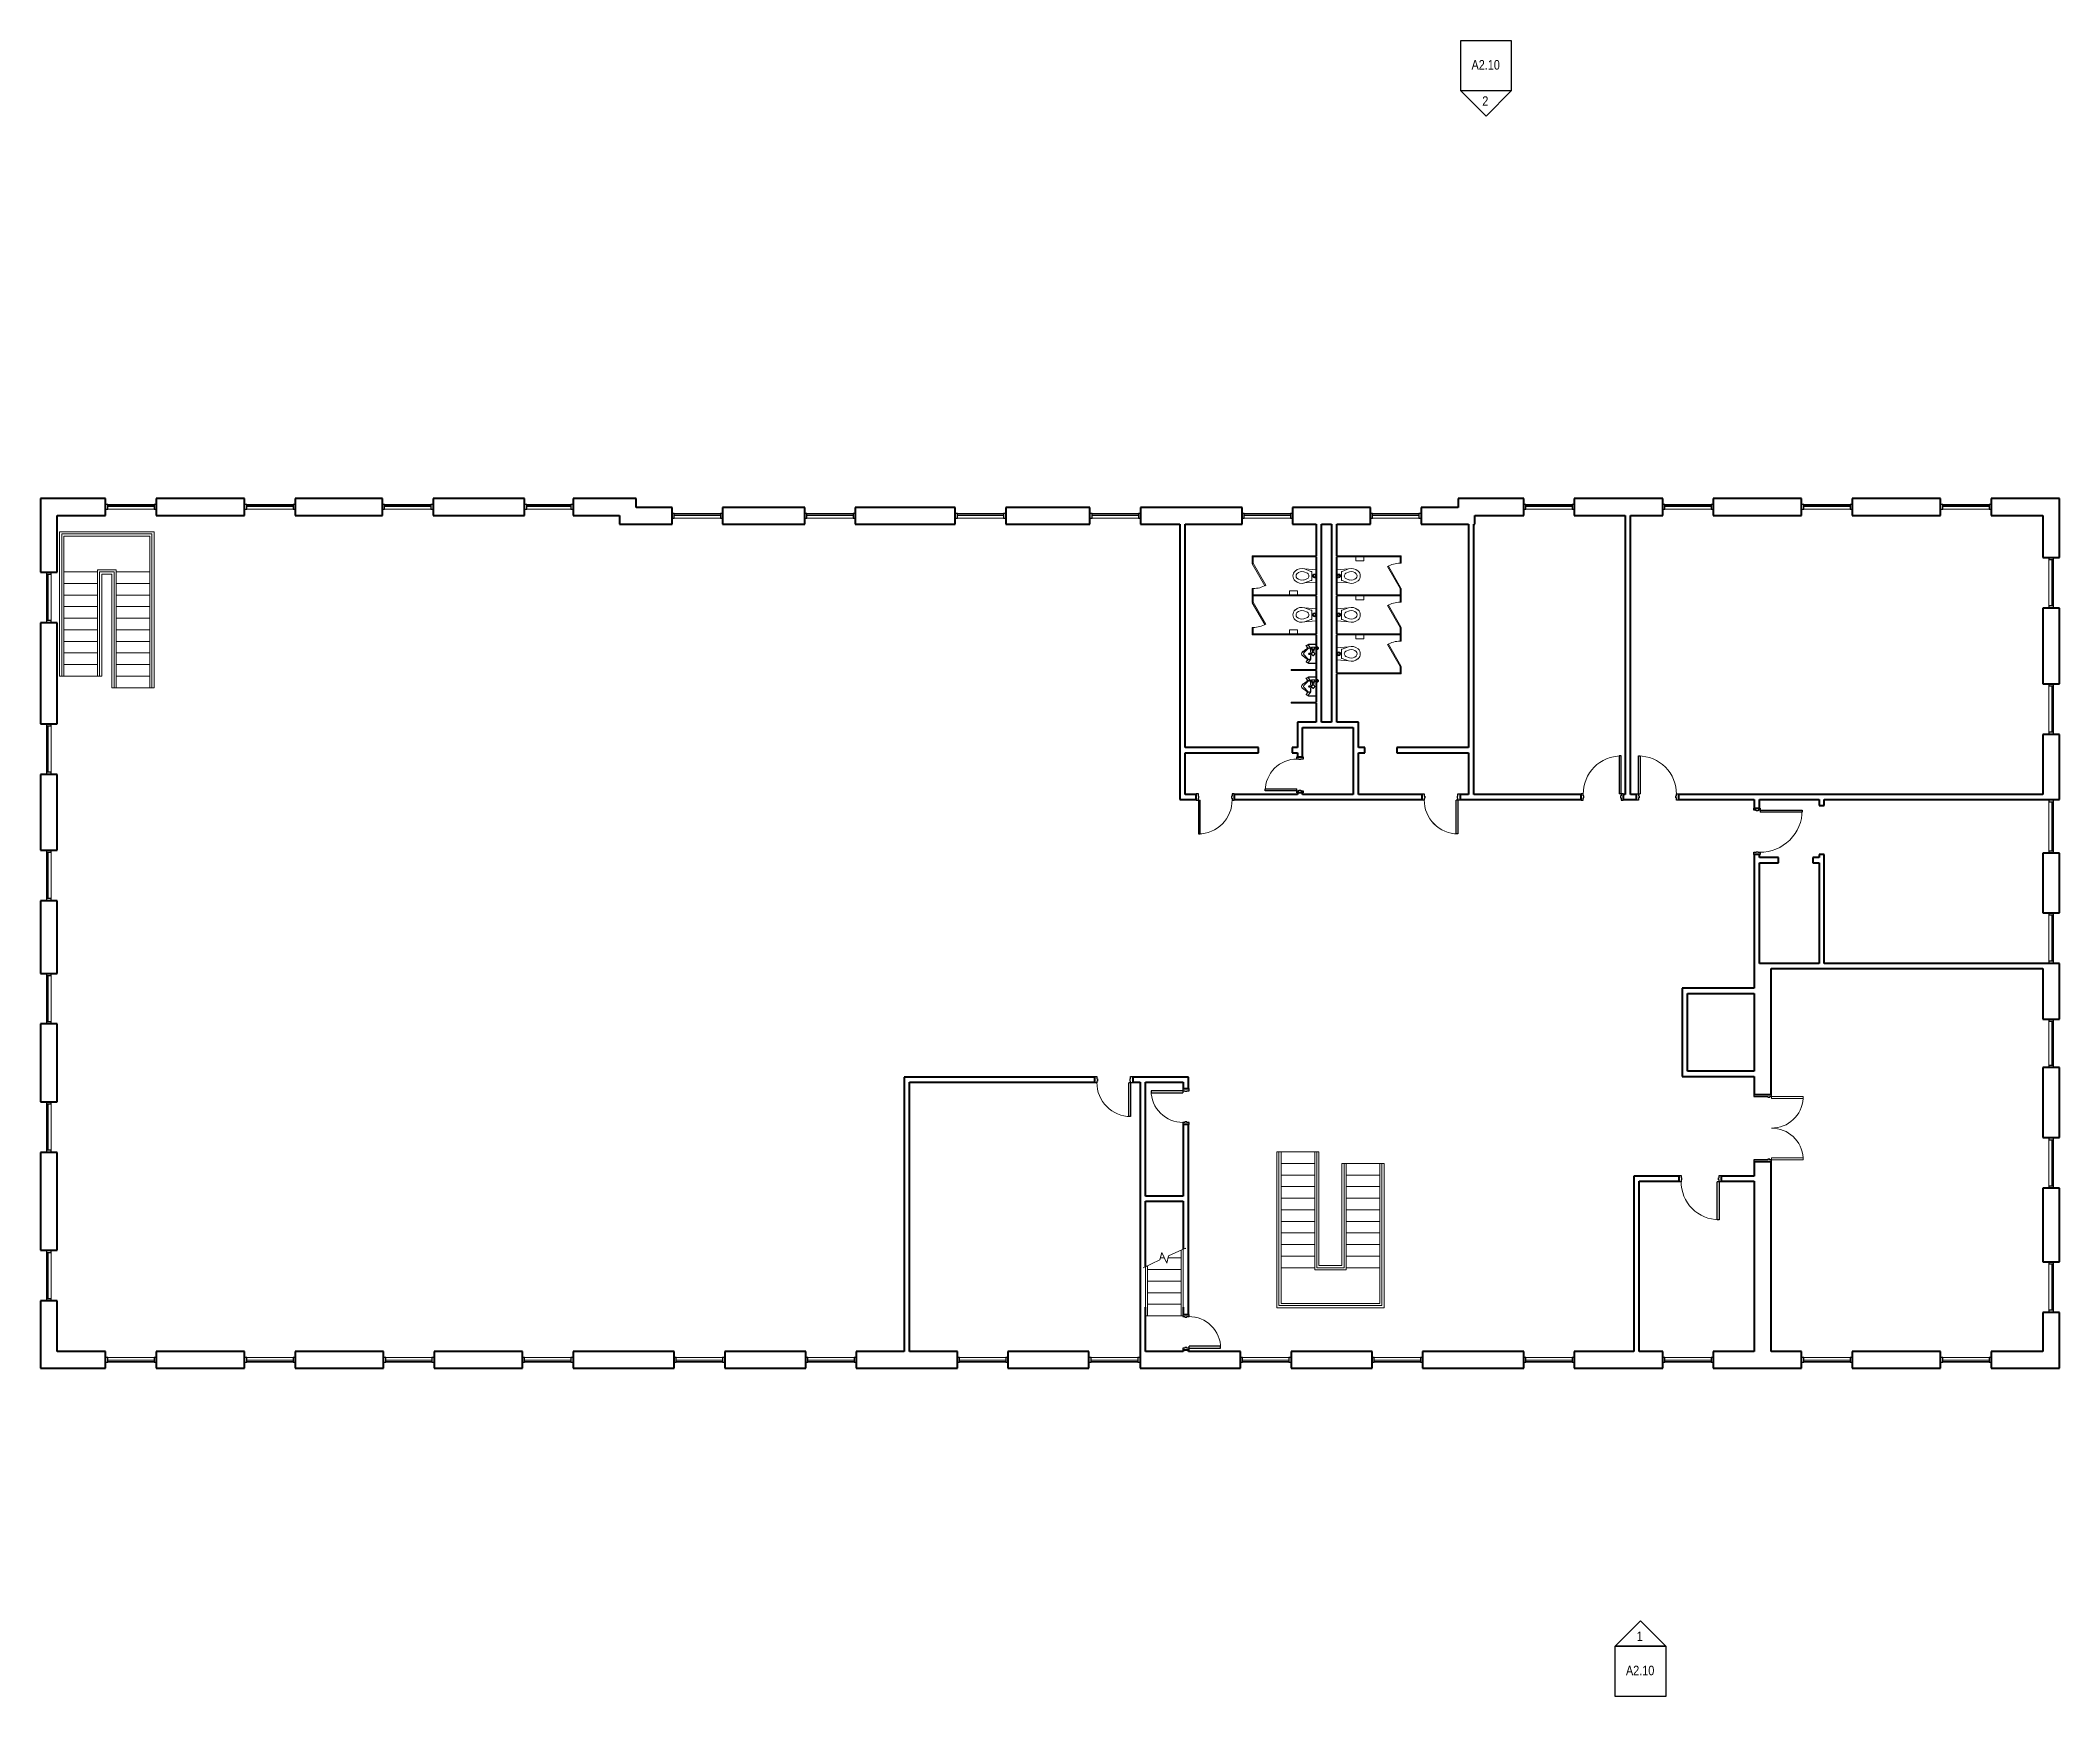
# Model space of a CAD drawing. Header units: inches. Extents: x -853 to 1065, y -1455 to 118.
import ezdxf

# ---------------------------------------------------------------- set-up
doc = ezdxf.new("R2010")
doc.units = ezdxf.units.IN
doc.header["$MEASUREMENT"] = 0
for name, color, linetype, lineweight in [('A-DOOR', 31, 'Continuous', 15), ('A-DOOR-FRAM', 31, 'Continuous', 25), ('A-FLOR-HRAL', 11, 'Continuous', 9), ('A-GLAZ-CURT', 52, 'Continuous', 9), ('A-GLAZ-CWMG', 51, 'Continuous', 9), ('A-WALL', 113, 'Continuous', 15), ('G-ANNO-SYMB', 111, 'Continuous', 9), ('I-WALL', 2, 'Continuous', 15), ('P-SANR-FIXT', 6, 'Continuous', 9), ('Q-SPCQ', 91, 'Continuous', 9), ('S-STRS', 31, 'Continuous', 9), ('S-STRS-MBND', 31, 'Continuous', 9)]:
    doc.layers.add(name, color=color, linetype=linetype, lineweight=lineweight)
doc.styles.add('Arial Narrow', font='ARIALN.TTF', dxfattribs={"height": 9})

# ---------------------------------------------------------------- blocks, each defined once
blk = doc.blocks.new('Railing - Railing-5128980-LEVEL 2 - Map Export')
at = {"layer": 'A-FLOR-HRAL'}
for p, q in [((357, -937.4), (359, -937.4)), ((357, -1049.4), (357, -937.4)), ((359, -1047.4), (359, -937.4)), ((384.8, -948.4), (386.8, -948.4)), ((384.8, -948.4), (384.8, -1047.4)), ((386.8, -948.4), (386.8, -1047.4)), ((386.8, -1049.4), (357, -1049.4)), ((384.8, -1047.4), (359, -1047.4)), ((386.8, -1047.4), (386.8, -1049.4))]:
    blk.add_line(p, q, dxfattribs=at)
blk = doc.blocks.new('Railing - Railing-5128984-LEVEL 2 - Map Export')
at = {"layer": 'A-FLOR-HRAL'}
for p, q in [((323, -937.4), (325, -937.4)), ((323, -1047.4), (323, -937.4)), ((325, -1047.4), (325, -937.4)), ((418.8, -948.4), (420.8, -948.4)), ((418.8, -948.4), (418.8, -1047.4)), ((420.8, -948.4), (420.8, -1047.4)), ((323, -1083.4), (323, -1047.4)), ((325, -1081.4), (325, -1047.4)), ((418.8, -1047.4), (418.8, -1081.4)), ((420.8, -1047.4), (420.8, -1083.4)), ((420.8, -1083.4), (323, -1083.4)), ((418.8, -1081.4), (325, -1081.4))]:
    blk.add_line(p, q, dxfattribs=at)
blk = doc.blocks.new('Railing - Railing-5135468-LEVEL 2 - Map Export')
at = {"layer": 'A-FLOR-HRAL'}
for p, q in [((-799.2, -384.5), (-781.5, -384.5)), ((-799.2, -386.5), (-799.2, -384.5)), ((-799.2, -485.5), (-799.2, -386.5)), ((-797.2, -386.5), (-783.5, -386.5)), ((-797.2, -485.5), (-797.2, -386.5)), ((-783.5, -386.5), (-783.5, -496.5)), ((-781.5, -384.5), (-781.5, -496.5)), ((-797.2, -485.5), (-799.2, -485.5)), ((-781.5, -496.5), (-783.5, -496.5))]:
    blk.add_line(p, q, dxfattribs=at)
blk = doc.blocks.new('Railing - Railing-5135472-LEVEL 2 - Map Export')
at = {"layer": 'A-FLOR-HRAL'}
for p, q in [((-833.2, -350.5), (-747.5, -350.5)), ((-833.2, -386.5), (-833.2, -350.5)), ((-831.2, -352.5), (-749.5, -352.5)), ((-831.2, -386.5), (-831.2, -352.5)), ((-749.5, -352.5), (-749.5, -386.5)), ((-747.5, -350.5), (-747.5, -386.5)), ((-833.2, -485.5), (-833.2, -386.5)), ((-831.2, -485.5), (-831.2, -386.5)), ((-749.5, -386.5), (-749.5, -496.5)), ((-747.5, -386.5), (-747.5, -496.5)), ((-831.2, -485.5), (-833.2, -485.5)), ((-747.5, -496.5), (-749.5, -496.5))]:
    blk.add_line(p, q, dxfattribs=at)
blk = doc.blocks.new('Door-Double_CE_ - HM Door-2_ HM Frame-5137662-LEVEL 2 - Map Export')
at = {"layer": 'A-DOOR'}
for p, q in [((-28.25, 38.5), (-30, 38.5)), ((-30, 38.5), (-30, 8.5)), ((-28.25, 8.5), (-28.25, 38.5)), ((30, 38.5), (28.25, 38.5)), ((28.25, 38.5), (28.25, 8.5)), ((30, 8.5), (30, 38.5)), ((-30, 8.5), (-28.25, 8.5)), ((28.25, 8.5), (30, 8.5))]:
    blk.add_line(p, q, dxfattribs=at)
at = {"layer": 'A-DOOR', "lineweight": 9}
for centre, start, end in [((-30, 8.5), 359.5, 86.66024), ((30, 8.5), 93.35377, 180.5)]:
    blk.add_arc(centre, 30, start, end, dxfattribs=at)
at = {"layer": 'A-DOOR-FRAM'}
for p, q in [((-30, 8.5), (-32, 8.5)), ((-32, 8.5), (-32, -8.5)), ((-30, 6.75), (-30, 8.5)), ((-29.5, 6.75), (-30, 6.75)), ((-30, -8.5), (-30, 4.75)), ((-30, 4.75), (-29.5, 4.75)), ((-29.5, 4.75), (-29.5, 6.75)), ((30, 6.75), (29.5, 6.75)), ((29.5, 6.75), (29.5, 4.75)), ((29.5, 4.75), (30, 4.75)), ((32, 8.5), (30, 8.5)), ((30, 8.5), (30, 6.75)), ((30, 4.75), (30, -8.5)), ((32, -8.5), (32, 8.5)), ((-32, -8.5), (-30, -8.5)), ((30, -8.5), (32, -8.5))]:
    blk.add_line(p, q, dxfattribs=at)
blk = doc.blocks.new('Door-Single_CE_ - HM Door-2_ HM Frame-5188854-LEVEL 2 - Map Export')
at = {"layer": 'A-DOOR'}
for p, q in [((16.25, -39), (16.25, -3)), ((16.25, -3), (18, -3)), ((18, -3), (18, -39)), ((18, -39), (16.25, -39))]:
    blk.add_line(p, q, dxfattribs=at)
at = {"layer": 'A-DOOR', "lineweight": 25}
for p, q in [((16.25, -39), (16.25, -3)), ((18, -3), (16.25, -3)), ((18, -3), (18, -39)), ((18, -39), (16.25, -39))]:
    blk.add_line(p, q, dxfattribs=at)
at = {"layer": 'A-DOOR', "lineweight": 9}
blk.add_arc((18, -3), 36, 179.5, 270, dxfattribs=at)
blk.add_arc((18, -3), 36, 179.5, 270, dxfattribs=at)
blk.add_arc((18, -3), 36, 179.5, 270, dxfattribs=at)
blk.add_arc((18, -3), 36, 179.5, 270, dxfattribs=at)
at = {"layer": 'A-DOOR-FRAM'}
for p, q in [((-20, 3), (-18, 3)), ((-20, -3), (-20, 3)), ((-18, 3), (-18, 0.75)), ((-18, 0.75), (-17.5, 0.75)), ((-17.5, 0.75), (-17.5, -1.25)), ((17.5, 0.75), (18, 0.75)), ((17.5, -1.25), (17.5, 0.75)), ((18, 3), (20, 3)), ((18, 0.75), (18, 3)), ((20, 3), (20, -3)), ((-18, -3), (-20, -3)), ((-18, -1.25), (-18, -3)), ((-17.5, -1.25), (-18, -1.25)), ((18, -1.25), (17.5, -1.25)), ((18, -3), (18, -1.25)), ((20, -3), (18, -3))]:
    blk.add_line(p, q, dxfattribs=at)
blk = doc.blocks.new('Door-Single_CE_ - HM Door-2_ HM Frame-5188859-LEVEL 2 - Map Export')
at = {"layer": 'A-DOOR'}
for p, q in [((18.25, -43), (18.25, -3)), ((18.25, -3), (20, -3)), ((20, -3), (20, -43)), ((20, -43), (18.25, -43))]:
    blk.add_line(p, q, dxfattribs=at)
at = {"layer": 'A-DOOR', "lineweight": 25}
for p, q in [((18.25, -43), (18.25, -3)), ((20, -3), (18.25, -3)), ((20, -3), (20, -43)), ((20, -43), (18.25, -43))]:
    blk.add_line(p, q, dxfattribs=at)
at = {"layer": 'A-DOOR', "lineweight": 9}
for start in [179.5, 179.5, 179.52566, 179.52566]:
    blk.add_arc((20, -3), 40, start, 270, dxfattribs=at)
at = {"layer": 'A-DOOR-FRAM'}
for p, q in [((-22, 3), (-20, 3)), ((-22, -3), (-22, 3)), ((-20, 3), (-20, 0.75)), ((-20, 0.75), (-19.5, 0.75)), ((-19.5, 0.75), (-19.5, -1.25)), ((19.5, 0.75), (20, 0.75)), ((19.5, -1.25), (19.5, 0.75)), ((20, 3), (22, 3)), ((20, 0.75), (20, 3)), ((22, 3), (22, -3)), ((-20, -3), (-22, -3)), ((-20, -1.25), (-20, -3)), ((-19.5, -1.25), (-20, -1.25)), ((20, -1.25), (19.5, -1.25)), ((20, -3), (20, -1.25)), ((22, -3), (20, -3))]:
    blk.add_line(p, q, dxfattribs=at)
blk = doc.blocks.new('Door-Single_CE_ - HM Door-2_ HM Frame-5188851-LEVEL 2 - Map Export')
at = {"layer": 'A-DOOR'}
for p, q in [((18, 39), (16.25, 39)), ((16.25, 39), (16.25, 3)), ((18, 3), (18, 39)), ((16.25, 3), (18, 3))]:
    blk.add_line(p, q, dxfattribs=at)
at = {"layer": 'A-DOOR', "lineweight": 25}
for p, q in [((18, 39), (16.25, 39)), ((16.25, 39), (16.25, 3)), ((18, 3), (18, 39)), ((18, 3), (16.25, 3))]:
    blk.add_line(p, q, dxfattribs=at)
at = {"layer": 'A-DOOR', "lineweight": 9}
blk.add_arc((18, 3), 36, 90, 180.5, dxfattribs=at)
blk.add_arc((18, 3), 36, 90, 180.5, dxfattribs=at)
blk.add_arc((18, 3), 36, 90, 180.5, dxfattribs=at)
blk.add_arc((18, 3), 36, 90, 180.5, dxfattribs=at)
at = {"layer": 'A-DOOR-FRAM'}
for p, q in [((-18, 3), (-20, 3)), ((-20, 3), (-20, -3)), ((-18, 1.25), (-18, 3)), ((-17.5, 1.25), (-18, 1.25)), ((-17.5, -0.75), (-17.5, 1.25)), ((18, 1.25), (17.5, 1.25)), ((17.5, 1.25), (17.5, -0.75)), ((20, 3), (18, 3)), ((18, 3), (18, 1.25)), ((20, -3), (20, 3)), ((-20, -3), (-18, -3)), ((-18, -3), (-18, -0.75)), ((-18, -0.75), (-17.5, -0.75)), ((17.5, -0.75), (18, -0.75)), ((18, -0.75), (18, -3)), ((18, -3), (20, -3))]:
    blk.add_line(p, q, dxfattribs=at)
blk = doc.blocks.new('Door-Single_CE_ - HM Door-2_ HM Frame-5188852-LEVEL 2 - Map Export')
at = {"layer": 'A-DOOR'}
for p, q in [((16, 35), (14.25, 35)), ((14.25, 35), (14.25, 3)), ((16, 3), (16, 35)), ((14.25, 3), (16, 3))]:
    blk.add_line(p, q, dxfattribs=at)
at = {"layer": 'A-DOOR', "lineweight": 25}
for p, q in [((16, 35), (14.25, 35)), ((14.25, 35), (14.25, 3)), ((16, 3), (16, 35)), ((16, 3), (14.25, 3))]:
    blk.add_line(p, q, dxfattribs=at)
at = {"layer": 'A-DOOR', "lineweight": 9}
for end in [180.5, 180.5, 180.53033, 180.53033]:
    blk.add_arc((16, 3), 32, 90, end, dxfattribs=at)
at = {"layer": 'A-DOOR-FRAM'}
for p, q in [((-16, 3), (-18, 3)), ((-18, 3), (-18, -3)), ((-16, 1.25), (-16, 3)), ((-15.5, 1.25), (-16, 1.25)), ((-15.5, -0.75), (-15.5, 1.25)), ((16, 1.25), (15.5, 1.25)), ((15.5, 1.25), (15.5, -0.75)), ((18, 3), (16, 3)), ((16, 3), (16, 1.25)), ((18, -3), (18, 3)), ((-18, -3), (-16, -3)), ((-16, -3), (-16, -0.75)), ((-16, -0.75), (-15.5, -0.75)), ((15.5, -0.75), (16, -0.75)), ((16, -0.75), (16, -3)), ((16, -3), (18, -3))]:
    blk.add_line(p, q, dxfattribs=at)
blk = doc.blocks.new('Door-Single_CE_ - HM Door-2_ HM Frame-5188855-LEVEL 2 - Map Export')
at = {"layer": 'A-DOOR'}
for p, q in [((14.25, -35), (14.25, -3)), ((14.25, -3), (16, -3)), ((16, -3), (16, -35)), ((16, -35), (14.25, -35))]:
    blk.add_line(p, q, dxfattribs=at)
at = {"layer": 'A-DOOR', "lineweight": 25}
for p, q in [((14.25, -35), (14.25, -3)), ((16, -3), (14.25, -3)), ((16, -3), (16, -35)), ((16, -35), (14.25, -35))]:
    blk.add_line(p, q, dxfattribs=at)
at = {"layer": 'A-DOOR', "lineweight": 9}
for start in [179.46967, 179.46967, 179.5, 179.5]:
    blk.add_arc((16, -3), 32, start, 270, dxfattribs=at)
at = {"layer": 'A-DOOR-FRAM'}
for p, q in [((-18, 3), (-16, 3)), ((-18, -3), (-18, 3)), ((-16, 3), (-16, 0.75)), ((-16, 0.75), (-15.5, 0.75)), ((-15.5, 0.75), (-15.5, -1.25)), ((15.5, 0.75), (16, 0.75)), ((15.5, -1.25), (15.5, 0.75)), ((16, 3), (18, 3)), ((16, 0.75), (16, 3)), ((18, 3), (18, -3)), ((-16, -3), (-18, -3)), ((-16, -1.25), (-16, -3)), ((-15.5, -1.25), (-16, -1.25)), ((16, -1.25), (15.5, -1.25)), ((16, -3), (16, -1.25)), ((18, -3), (16, -3))]:
    blk.add_line(p, q, dxfattribs=at)
blk = doc.blocks.new('Door-Single_CE_ - HM Door-2_ HM Frame-5188857-LEVEL 2 - Map Export')
at = {"layer": 'A-DOOR'}
for p, q in [((13.25, -33), (13.25, -3)), ((13.25, -3), (15, -3)), ((15, -3), (15, -33)), ((15, -33), (13.25, -33))]:
    blk.add_line(p, q, dxfattribs=at)
at = {"layer": 'A-DOOR', "lineweight": 25}
for p, q in [((13.25, -33), (13.25, -3)), ((15, -3), (13.25, -3)), ((15, -3), (15, -33)), ((15, -33), (13.25, -33))]:
    blk.add_line(p, q, dxfattribs=at)
at = {"layer": 'A-DOOR', "lineweight": 9}
for start in [179.45228, 179.45228, 179.5, 179.5]:
    blk.add_arc((15, -3), 30, start, 270, dxfattribs=at)
at = {"layer": 'A-DOOR-FRAM'}
for p, q in [((-17, 3), (-15, 3)), ((-17, -3), (-17, 3)), ((-15, 3), (-15, 0.75)), ((-15, 0.75), (-14.5, 0.75)), ((-14.5, 0.75), (-14.5, -1.25)), ((14.5, 0.75), (15, 0.75)), ((14.5, -1.25), (14.5, 0.75)), ((15, 3), (17, 3)), ((15, 0.75), (15, 3)), ((17, 3), (17, -3)), ((-15, -3), (-17, -3)), ((-15, -1.25), (-15, -3)), ((-14.5, -1.25), (-15, -1.25)), ((15, -1.25), (14.5, -1.25)), ((15, -3), (15, -1.25)), ((17, -3), (15, -3))]:
    blk.add_line(p, q, dxfattribs=at)
blk = doc.blocks.new('System Panel - zGlazed-5138537-LEVEL 2 - Map Export')
at = {"layer": 'A-GLAZ-CURT', "lineweight": 15}
for p, q in [((22, 1.5), (-22, 1.5)), ((-22, 1.5), (-22, 0.5)), ((-22, 0.5), (22, 0.5)), ((22, 0.5), (22, 1.5))]:
    blk.add_line(p, q, dxfattribs=at)
blk = doc.blocks.new('Rectangular Mullion - 4 1_2_ x 2_ Rectangular_CE_-5138536-LEVEL 2 - Map Export')
at = {"layer": 'A-GLAZ-CWMG'}
for p, q in [((953.5, -1132.5), (997.5, -1132.5)), ((953.5, -1137), (997.5, -1137))]:
    blk.add_line(p, q, dxfattribs=at)
blk = doc.blocks.new('Rectangular Mullion - 4 1_2_ x 2_ Rectangular_CE_-5138501-LEVEL 2 - Map Export')
at = {"layer": 'A-GLAZ-CWMG', "lineweight": 25}
for p, q in [((-2, 2.25), (0, 2.25)), ((-2, -2.25), (-2, 2.25)), ((0, 2.25), (0, -2.25)), ((0, -2.25), (-2, -2.25))]:
    blk.add_line(p, q, dxfattribs=at)
blk = doc.blocks.new('Rectangular Mullion - 4 1_2_ x 2_ Rectangular_CE_-5138502-LEVEL 2 - Map Export')
at = {"layer": 'A-GLAZ-CWMG', "lineweight": 25}
for p, q in [((0, 2.25), (-2, 2.25)), ((-2, 2.25), (-2, -2.25)), ((0, -2.25), (0, 2.25)), ((-2, -2.25), (0, -2.25))]:
    blk.add_line(p, q, dxfattribs=at)
blk = doc.blocks.new('System Panel - zGlazed-5148532-LEVEL 2 - Map Export')
at = {"layer": 'A-GLAZ-CURT', "lineweight": 15}
for p, q in [((22.3, 1.5), (-22.3, 1.5)), ((-22.3, 1.5), (-22.3, 0.5)), ((-22.3, 0.5), (22.3, 0.5)), ((22.3, 0.5), (22.3, 1.5))]:
    blk.add_line(p, q, dxfattribs=at)
blk = doc.blocks.new('Rectangular Mullion - 4 1_2_ x 2_ Rectangular_CE_-5148531-LEVEL 2 - Map Export')
at = {"layer": 'A-GLAZ-CWMG'}
for p, q in [((144.5, -1132.5), (189.1, -1132.5)), ((144.5, -1137), (189.1, -1137))]:
    blk.add_line(p, q, dxfattribs=at)
blk = doc.blocks.new('System Panel - zGlazed-5141039-LEVEL 2 - Map Export')
at = {"layer": 'A-GLAZ-CURT', "lineweight": 15}
for p, q in [((22, -0.5), (-22, -0.5)), ((-22, -0.5), (-22, -1.5)), ((-22, -1.5), (22, -1.5)), ((22, -1.5), (22, -0.5))]:
    blk.add_line(p, q, dxfattribs=at)
blk = doc.blocks.new('Rectangular Mullion - 4 1_2_ x 2_ Rectangular_CE_-5141038-LEVEL 2 - Map Export')
at = {"layer": 'A-GLAZ-CWMG'}
for p, q in [((953.5, -322.5), (997.5, -322.5)), ((953.5, -327), (997.5, -327))]:
    blk.add_line(p, q, dxfattribs=at)
blk = doc.blocks.new('Rectangular Mullion - 4 1_2_ x 2_ Rectangular_CE_-5141040-LEVEL 2 - Map Export')
at = {"layer": 'A-GLAZ-CWMG', "lineweight": 25}
for p, q in [((-2, 2.25), (0, 2.25)), ((-2, -2.25), (-2, 2.25)), ((0, 2.25), (0, -2.25)), ((0, -2.25), (-2, -2.25))]:
    blk.add_line(p, q, dxfattribs=at)
blk = doc.blocks.new('Rectangular Mullion - 4 1_2_ x 2_ Rectangular_CE_-5141041-LEVEL 2 - Map Export')
at = {"layer": 'A-GLAZ-CWMG', "lineweight": 25}
for p, q in [((0, 2.25), (-2, 2.25)), ((-2, 2.25), (-2, -2.25)), ((0, -2.25), (0, 2.25)), ((-2, -2.25), (0, -2.25))]:
    blk.add_line(p, q, dxfattribs=at)
blk = doc.blocks.new('System Panel - zGlazed-5143675-LEVEL 2 - Map Export')
at = {"layer": 'A-GLAZ-CURT', "lineweight": 15}
for p, q in [((21, -0.5), (-21, -0.5)), ((-21, -0.5), (-21, -1.5)), ((-21, -1.5), (21, -1.5)), ((21, -1.5), (21, -0.5))]:
    blk.add_line(p, q, dxfattribs=at)
blk = doc.blocks.new('Rectangular Mullion - 4 1_2_ x 2_ Rectangular_CE_-5143674-LEVEL 2 - Map Export')
at = {"layer": 'A-GLAZ-CWMG'}
for p, q in [((-391.5, -322.5), (-349.5, -322.5)), ((-391.5, -327), (-349.5, -327))]:
    blk.add_line(p, q, dxfattribs=at)
blk = doc.blocks.new('System Panel - zGlazed-5148535-LEVEL 2 - Map Export')
at = {"layer": 'A-GLAZ-CURT', "lineweight": 15}
for p, q in [((23.5, 1.5), (-23.5, 1.5)), ((-23.5, 1.5), (-23.5, 0.5)), ((-23.5, 0.5), (23.5, 0.5)), ((23.5, 0.5), (23.5, 1.5))]:
    blk.add_line(p, q, dxfattribs=at)
blk = doc.blocks.new('Rectangular Mullion - 4 1_2_ x 2_ Rectangular_CE_-5148534-LEVEL 2 - Map Export')
at = {"layer": 'A-GLAZ-CWMG'}
for p, q in [((1054.3, -651.8), (1054.3, -604.8)), ((1058.8, -651.8), (1058.8, -604.8))]:
    blk.add_line(p, q, dxfattribs=at)
blk = doc.blocks.new('System Panel - zGlazed-5145869-LEVEL 2 - Map Export')
at = {"layer": 'A-GLAZ-CURT', "lineweight": 15}
for p, q in [((21, 1.5), (-21, 1.5)), ((-21, 1.5), (-21, 0.5)), ((-21, 0.5), (21, 0.5)), ((21, 0.5), (21, 1.5))]:
    blk.add_line(p, q, dxfattribs=at)
blk = doc.blocks.new('Rectangular Mullion - 4 1_2_ x 2_ Rectangular_CE_-5145868-LEVEL 2 - Map Export')
at = {"layer": 'A-GLAZ-CWMG'}
for p, q in [((1054.3, -855.3), (1054.3, -813.3)), ((1058.8, -855.3), (1058.8, -813.3))]:
    blk.add_line(p, q, dxfattribs=at)
blk = doc.blocks.new('Railing - Railing-5159730-LEVEL 2 - Map Export')
at = {"layer": 'A-FLOR-HRAL'}
for p, q in [((232.1, -1029.7), (230.1, -1030.7)), ((230.1, -1093.1), (230.1, -1030.7)), ((232.1, -1084.9), (232.1, -1029.7)), ((231.6, -1093.1), (230.1, -1093.1))]:
    blk.add_line(p, q, dxfattribs=at)
blk = doc.blocks.new('Railing - Railing-5159734-LEVEL 2 - Map Export')
at = {"layer": 'A-FLOR-HRAL'}
for p, q in [((198.1, -1045.6), (196.1, -1046.5)), ((196.1, -1084.9), (196.1, -1046.5)), ((198.1, -1093.1), (198.1, -1045.6)), ((198.1, -1093.1), (196.1, -1093.1))]:
    blk.add_line(p, q, dxfattribs=at)
blk = doc.blocks.new('Toilet_Stall_Std_CE_ - Adj-5160015-LEVEL 2 - Map Export')
at = {"layer": 'Q-SPCQ'}
for p, q in [((-12, 63.5), (-19, 63.5)), ((-19, 63.5), (-19, 62.5)), ((-19, 62.5), (-19, 2.5)), ((-19, 62.5), (-12, 62.5)), ((-18, 2.5), (-18, 62.5)), ((-12, 62.5), (-12, 63.5)), ((11.5, 63.4), (-9.3, 51.4)), ((-8.8, 50.5), (12, 62.5)), ((12, 62.5), (11.5, 63.4)), ((12, 63.5), (12, 62.5)), ((19, 63.5), (12, 63.5)), ((12, 62.5), (19, 62.5)), ((18, 62.5), (18, 2.5)), ((19, 62.5), (19, 63.5)), ((19, 2.5), (19, 62.5)), ((-9.3, 51.4), (-8.8, 50.5)), ((-19, 2.5), (-18, 2.5)), ((18, 2.5), (19, 2.5))]:
    blk.add_line(p, q, dxfattribs=at)
blk.add_arc((12, 62.5), 24, 180, 210, dxfattribs=at)
blk = doc.blocks.new('RR Access_Toilet Napkin Disposal_CE_ - SND-1-888218-LEVEL 2 - Map Export')
at = {"layer": 'Q-SPCQ'}
for p, q in [((-3.75, 3.8125), (-3.75, 0)), ((-3.75, 0), (-3.75, 3.8125)), ((-3.75, 0), (3.75, 0)), ((-3.75, 0), (3.75, 0)), ((3.75, 0), (-3.75, 0)), ((3.75, 0), (3.75, 3.8125)), ((3.75, 0), (3.75, 3.8125)), ((3.75, 3.8125), (3.75, 0))]:
    blk.add_line(p, q, dxfattribs=at)
blk = doc.blocks.new('Toilet_Wall Hung_CE_ - STN-888222-LEVEL 2 - Map Export')
at = {"layer": 'P-SANR-FIXT', "color": 8}
for p, q in [((-5.8, 0), (-6.7, -11.1)), ((-6.7, -11.1), (-5.8, 0)), ((-6.7, -11.1), (-4.3, -5.1)), ((-4.3, -4.3), (4.3, -4.3)), ((-4.3, -5.1), (-4.3, -4.3)), ((-3.9, -12), (-2.5, -8.5)), ((3.9, -12), (2.5, -8.5)), ((4.3, -4.3), (4.3, -5.1)), ((6.7, -11.1), (4.3, -5.1)), ((6.7, -11.1), (5.8, 0)), ((6.7, -11.1), (5.8, 0))]:
    blk.add_line(p, q, dxfattribs=at)
for centre, radius, start, end in [((2.6, -13.7), 9.68, 164.0703, 221.9297), ((2.6, -13.7), 6.68, 165.3091, 225.452), ((0, -9.9), 2.85, 29.2965, 150.7035), ((0, -16.3), 3.01, 225.452, 315.452), ((0, -1.8), 1.77, 0, 180), ((0, -1.8), 1.75, 90, 238.6546), ((0, -1.8), 1.77, 180, 0), ((0, -1.8), 0.97, 90, 270), ((0, -1.8), 1.75, 242.3257, 267.223), ((0, -1.8), 1.75, 300.5828, 90), ((0, -1.8), 0.97, 270, 90), ((0, -1.8), 1.75, 272.6686, 297.9922), ((-2.6, -13.7), 6.68, 314.548, 14.6909), ((-2.6, -13.7), 9.68, 318.0703, 15.9297), ((0, -16), 6.23, 221.9297, 318.0703)]:
    blk.add_arc(centre, radius, start, end, dxfattribs=at)
blk = doc.blocks.new('Urinal_Stall_CE_ - Std-5161152-LEVEL 2 - Map Export')
at = {"layer": 'P-SANR-FIXT', "color": 8}
for p, q in [((0.5, 26.5), (-0.5, 26.5)), ((-0.5, 26.5), (-0.5, 2.5)), ((0.5, 2.5), (0.5, 26.5)), ((0.5, 2.5), (-0.5, 2.5)), ((-0.5, 2.5), (0.5, 2.5)), ((6.4, 9.7), (7.6, 12.2)), ((6.4, 9.7), (7.1, 10.4)), ((6.4, 9.7), (6.4, 2.5)), ((6.4, 2.5), (24.6, 2.5)), ((7.1, 10.4), (9.8, 8.1)), ((8, 12.3), (9.2, 11.4)), ((10.1, 9.1), (10.1, 8.4)), ((14.7, 14.4), (10.7, 10.5)), ((10.8, 11.6), (13.8, 15.7)), ((16.4, 14.4), (20.3, 10.5)), ((20.2, 11.6), (17.2, 15.7)), ((20.9, 8.3), (20.9, 9.1)), ((23.9, 10.4), (21.2, 8.1)), ((23, 12.3), (21.8, 11.4)), ((24.6, 9.7), (23.4, 12.2)), ((24.6, 9.7), (23.9, 10.4)), ((24.6, 9.7), (24.6, 2.5)), ((24.6, 2.5), (24.6, 9.7))]:
    blk.add_line(p, q, dxfattribs=at)
at = {"layer": 'P-SANR-FIXT', "color": 55, "lineweight": 15}
for p, q in [((7.6, 12.2), (6.4, 9.8)), ((6.4, 9.7), (6.4, 2.5)), ((7, 10.3), (6.5, 9.8)), ((6.6, 9.7), (7.1, 10.1)), ((6.6, 9.7), (6.6, 2.5)), ((7.6, 12.2), (7, 10.3)), ((7.1, 10.1), (9.4, 8.2)), ((8, 12.3), (7.3, 10.3)), ((9.5, 8.3), (7.3, 10.3)), ((9.2, 11.3), (8, 12.3)), ((9.8, 8.6), (10, 10.1)), ((9.8, 8.6), (10, 10)), ((9.8, 8.6), (9.9, 8.5)), ((10.1, 8.3), (10, 10)), ((13.6, 5.8), (13.8, 5.8)), ((13.6, 5.2), (13.6, 5.8)), ((13.8, 5.2), (13.6, 5.2)), ((13.8, 6), (14.1, 6)), ((13.8, 5.8), (13.8, 6)), ((13.8, 5.2), (13.8, 5.8)), ((13.8, 5), (13.8, 5.2)), ((14.1, 5), (13.8, 5)), ((16.8, 6.2), (17, 6.2)), ((17, 4.8), (16.8, 4.8)), ((17, 6.2), (17, 4.8)), ((17, 6.2), (17, 6.1)), ((17, 6.1), (18.7, 6.1)), ((17, 4.9), (17, 4.8)), ((18.7, 4.9), (17, 4.9)), ((18.7, 4.7), (18.7, 6.3)), ((18.7, 6.3), (19.3, 6.3)), ((18.7, 6.1), (18.7, 6.3)), ((19.3, 5.5), (18.7, 5.5)), ((18.7, 4.7), (18.7, 4.9)), ((19.3, 4.7), (18.7, 4.7)), ((19.3, 6.3), (19.3, 4.7)), ((19.3, 6.3), (19.3, 6.2)), ((19.3, 6.2), (20, 6.2)), ((19.3, 4.8), (19.3, 4.7)), ((20, 4.8), (19.3, 4.8)), ((19.6, 1.1), (20.9, 1.1)), ((20.2, 1.1), (19.6, 1.1)), ((20, 7.2), (21.7, 7.2)), ((20, 6.3), (20, 7.2)), ((20, 6.8), (21.7, 6.8)), ((20, 6.3), (21.7, 6.3)), ((20, 5.5), (20, 6.3)), ((20, 6.3), (20, 6.3)), ((20, 6.2), (20, 6.3)), ((20, 4.7), (20, 5.5)), ((20, 4.7), (20, 4.8)), ((21.7, 4.7), (20, 4.7)), ((20, 4.7), (20, 4.7)), ((20, 3.8), (20, 4.7)), ((21.7, 4.5), (20, 4.5)), ((21.7, 3.8), (20, 3.8)), ((20.2, 3.8), (20, 3.8)), ((20.1, 1.7), (20.9, 1.7)), ((20.1, 1.7), (20.2, 1.7)), ((20.2, 1.7), (20.2, 3.8)), ((20.2, 0.5), (20.2, 1.1)), ((21.6, 0.5), (20.2, 0.5)), ((20.5, 7.2), (20.5, 6.8)), ((20.5, 4.5), (20.5, 3.8)), ((20.9, 8.3), (21, 10)), ((21.7, 1.7), (20.9, 1.7)), ((22.2, 1.1), (20.9, 1.1)), ((21.2, 8.6), (21, 10.1)), ((21.2, 8.6), (21, 10)), ((21.3, 6.8), (21.3, 7.2)), ((21.3, 3.8), (21.3, 4.5)), ((23.7, 10.3), (21.5, 8.3)), ((21.6, 8.2), (23.8, 10.1)), ((21.6, 3.8), (21.6, 1.7)), ((21.7, 3.8), (21.6, 3.8)), ((21.6, 1.7), (21.7, 1.7)), ((21.6, 1.1), (21.6, 0.5)), ((22.2, 1.1), (21.6, 1.1)), ((21.7, 7.2), (21.7, 6.3)), ((21.7, 6.3), (21.7, 6.3)), ((21.7, 4.7), (21.7, 3.8)), ((21.7, 4.7), (21.7, 4.7)), ((23.1, 12.3), (21.8, 11.3)), ((23.1, 12.3), (23.7, 10.3)), ((24.6, 9.8), (23.4, 12.2)), ((24, 10.3), (23.4, 12.2)), ((23.8, 10.1), (24.4, 9.7)), ((24.5, 9.8), (24, 10.3)), ((24.4, 9.7), (24.2, 2.5)), ((24.6, 2.5), (24.6, 9.7))]:
    blk.add_line(p, q, dxfattribs=at)
blk.add_circle((15.5, 9.2), 0.592, dxfattribs=at)
at = {"layer": 'P-SANR-FIXT', "color": 8}
blk.add_circle((15.5, 9.1), 0.605, dxfattribs=at)
at = {"layer": 'P-SANR-FIXT', "color": 55, "lineweight": 15}
for centre, radius, start, end in [((6.6, 9.7), 0.242, 151.4115, 180), ((6.5, 9.7), 0.103, 94.3659, 125.7473), ((7.2, 10.1), 0.216, 49.1066, 130.1141), ((7.8, 12), 0.256, 57.6664, 138.5161), ((9.7, 11.9), 1.13, 239.4759, 348.428), ((17.6, 18.9), 11.6, 223.4516, 229.2579), ((9.9, 12.1), 0.997, 226.4454, 326.7034), ((10.2, 9.1), 1.21, 229.1278, 262.4301), ((10.2, 9.1), 0.974, 228.2159, 262.482), ((10.2, 8.8), 0.469, 203.3487, 250.7427), ((9.9, 9.9), 0.203, 13.1331, 48.0376), ((15.5, 31.8), 24.1, 256.8739, 283.1261), ((15.5, 49.1), 41.6, 262.4301, 277.5699), ((12.1, 9), 2, 132.9287, 177.2306), ((15.5, 49.5), 41.8, 262.482, 277.4333), ((86.6, -41), 92.3, 141.8571, 145.308), ((140.6, -115.4), 180.8, 134.1115, 135.8885), ((15.2, 14.9), 1.64, 94.2341, 137.1407), ((15.5, 5.5), 1.5, 90, 180), ((15.5, 5.5), 1.5, 180, 270), ((15.5, 5.5), 1.5, 90, 160.5469), ((15.5, 5.5), 1.5, 199.4531, 270), ((15.5, 5.5), 1.26, 90, 180), ((15.5, 5.5), 1.26, 180, 270), ((15.5, 13.6), 1.21, 45.8885, 134.1115), ((15.5, 14.6), 1.99, 78.2582, 101.2267), ((15.5, 5.5), 1.5, 0, 90), ((15.5, 5.5), 1.5, 28.6359, 90), ((15.5, 5.5), 1.26, 360, 90), ((15.5, 5.5), 1.5, 270, 360), ((15.5, 5.5), 1.26, 270, 0), ((15.5, 5.5), 1.5, 270, 331.3641), ((15.8, 14.9), 1.63, 43.5426, 86.036), ((-109.6, -115.4), 180.8, 44.1115, 45.8885), ((-54.4, -40.2), 90.9, 34.6983, 38.2148), ((20.1, 1.1), 0.557, 96.1094, 183.8906), ((21.3, 11.9), 1.13, 191.5745, 300.5241), ((21.1, 12), 0.984, 212.3692, 314.482), ((18.9, 9), 2, 2.7694, 47.0713), ((20.7, 9.2), 1.09, 280.1539, 310.8073), ((13.4, 18.9), 11.6, 310.7421, 316.5484), ((21.1, 9.9), 0.203, 131.9624, 166.8669), ((20.7, 8.9), 0.62, 293.2025, 327.8607), ((20.8, 9.1), 1.21, 277.5699, 310.8722), ((19.2, 5.5), 2.69, 342.9534, 17.0466), ((21.6, 1.1), 0.557, 356.0496, 83.9504), ((23.2, 12.1), 0.244, 30.9044, 120.7341), ((23.8, 10.1), 0.217, 51.1906, 126.81), ((24.5, 9.7), 0.0965, 51.3748, 85.9468), ((24.4, 9.7), 0.273, 357.9402, 26.9716)]:
    blk.add_arc(centre, radius, start, end, dxfattribs=at)
at = {"layer": 'P-SANR-FIXT', "color": 8}
for centre, radius, start, end in [((7.8, 12), 0.261, 58.6662, 137.5163), ((9.9, 12.1), 1.02, 225.231, 334.7164), ((15.5, 47.8), 40, 261.8863, 278.1137), ((12.1, 9), 2, 132.9287, 177.2306), ((15.5, 31.8), 24.1, 257.0241, 282.8875), ((15.5, 14.4), 2.11, 41.2283, 138.7717), ((15.5, 13.6), 1.21, 45.8885, 134.1115), ((21.1, 12.1), 1.02, 205.2836, 314.769), ((18.9, 9), 2, 2.7694, 47.0713), ((23.2, 12), 0.261, 42.4837, 121.3338)]:
    blk.add_arc(centre, radius, start, end, dxfattribs=at)
blk = doc.blocks.new('Door-Single_CE_ - WD Door-2_ WD Frame-5188891-LEVEL 2 - Map Export')
at = {"layer": 'A-DOOR'}
for p, q in [((15, 33), (13, 33)), ((13, 33), (13, 3)), ((15, 3), (15, 33)), ((13, 3), (15, 3))]:
    blk.add_line(p, q, dxfattribs=at)
at = {"layer": 'A-DOOR', "lineweight": 25}
for p, q in [((15, 33), (13, 33)), ((13, 33), (13, 3)), ((15, 3), (15, 33)), ((15, 3), (13, 3))]:
    blk.add_line(p, q, dxfattribs=at)
at = {"layer": 'A-DOOR', "lineweight": 9}
for end in [180.5, 180.5, 180.5477, 180.5477]:
    blk.add_arc((15, 3), 30, 90, end, dxfattribs=at)
at = {"layer": 'A-DOOR-FRAM'}
for p, q in [((-15, 3), (-17, 3)), ((-17, 3), (-17, -3)), ((-15, 1), (-15, 3)), ((-14.5, 1), (-15, 1)), ((-14.5, -1), (-14.5, 1)), ((15, 1), (14.5, 1)), ((14.5, 1), (14.5, -1)), ((17, 3), (15, 3)), ((15, 3), (15, 1)), ((17, -3), (17, 3)), ((-17, -3), (-15, -3)), ((-15, -3), (-15, -1)), ((-15, -1), (-14.5, -1)), ((14.5, -1), (15, -1)), ((15, -1), (15, -3)), ((15, -3), (17, -3))]:
    blk.add_line(p, q, dxfattribs=at)
blk = doc.blocks.new('Elevation - Detail Number_CE_-134675-LEVEL 2 - Map Export')
at = {"layer": 'G-ANNO-SYMB', "lineweight": 25}
for p, q in [((-0.25, -0.25), (-0.25, 0.25)), ((-0.25, 0.25), (0.25, 0.25)), ((0.25, 0.25), (0.25, -0.25)), ((0.25, -0.25), (-0.25, -0.25))]:
    blk.add_line(p, q, dxfattribs=at)
blk = doc.blocks.new('Elevation - Detail Number_CE_-46063-LEVEL 2 - Map Export')
at = {"layer": 'G-ANNO-SYMB', "lineweight": 25}
for p, q in [((0, 0.25), (-0.25, 0)), ((0.25, 0), (0, 0.25)), ((-0.25, 0), (0.25, 0))]:
    blk.add_line(p, q, dxfattribs=at)

msp = doc.modelspace()

# ---------------------------------------------------------------- linework, layer by layer
at = {"layer": 'A-WALL', "lineweight": 40}
for p, q in [((-853.5, -316.8), (-853.5, -386.8)), ((-791.5, -316.8), (-853.5, -316.8)), ((-791.5, -332.8), (-791.5, -316.8)), ((-659.5, -316.8), (-743.5, -316.8)), ((-743.5, -316.8), (-743.5, -332.8)), ((-659.5, -332.8), (-659.5, -316.8)), ((-528.5, -316.8), (-611.5, -316.8)), ((-611.5, -316.8), (-611.5, -332.8)), ((-528.5, -332.8), (-528.5, -316.8)), ((-393.5, -316.8), (-480.5, -316.8)), ((-480.5, -316.8), (-480.5, -332.8)), ((-393.5, -332.8), (-393.5, -316.8)), ((-287.5, -316.8), (-347.5, -316.8)), ((-347.5, -316.8), (-347.5, -332.8)), ((-287.5, -325.3), (-287.5, -316.8)), ((-253.5, -325.3), (-287.5, -325.3)), ((-253.5, -341.3), (-253.5, -325.3)), ((-127.5, -325.3), (-205.5, -325.3)), ((-205.5, -325.3), (-205.5, -341.3)), ((-127.5, -341.3), (-127.5, -325.3)), ((15.5, -325.3), (-79.5, -325.3)), ((-79.5, -325.3), (-79.5, -341.3)), ((15.5, -341.3), (15.5, -325.3)), ((143.5, -325.3), (63.5, -325.3)), ((63.5, -325.3), (63.5, -341.3)), ((143.5, -341.3), (143.5, -325.3)), ((288, -325.3), (191.5, -325.3)), ((191.5, -325.3), (191.5, -341.3)), ((288, -341.3), (288, -325.3)), ((410, -325.3), (336, -325.3)), ((336, -325.3), (336, -341.3)), ((410, -341.3), (410, -325.3)), ((493.1, -325.3), (458, -325.3)), ((458, -325.3), (458, -341.3)), ((555.5, -316.8), (493.1, -316.8)), ((493.1, -316.8), (493.1, -325.3)), ((555.5, -332.8), (555.5, -316.8)), ((687.5, -316.8), (603.5, -316.8)), ((603.5, -316.8), (603.5, -332.8)), ((687.5, -332.8), (687.5, -316.8)), ((819.5, -316.8), (735.5, -316.8)), ((735.5, -316.8), (735.5, -332.8)), ((819.5, -332.8), (819.5, -316.8)), ((951.5, -316.8), (867.5, -316.8)), ((867.5, -316.8), (867.5, -332.8)), ((951.5, -332.8), (951.5, -316.8)), ((1064.5, -316.8), (999.5, -316.8)), ((999.5, -316.8), (999.5, -332.8)), ((1064.5, -372.8), (1064.5, -316.8)), ((-837.5, -386.8), (-837.5, -332.8)), ((-837.5, -332.8), (-791.5, -332.8)), ((-743.5, -332.8), (-659.5, -332.8)), ((-611.5, -332.8), (-528.5, -332.8)), ((-480.5, -332.8), (-393.5, -332.8)), ((-347.5, -332.8), (-303.5, -332.8)), ((-303.5, -332.8), (-303.5, -341.3)), ((-303.5, -341.3), (-253.5, -341.3)), ((-205.5, -341.3), (-127.5, -341.3)), ((-79.5, -341.3), (15.5, -341.3)), ((63.5, -341.3), (143.5, -341.3)), ((191.5, -341.3), (229, -341.3)), ((234, -341.3), (288, -341.3)), ((336, -341.3), (358.5, -341.3)), ((363.5, -341.3), (373, -341.3)), ((378, -341.3), (410, -341.3)), ((458, -341.3), (503, -341.3)), ((508, -341.3), (509.1, -341.3)), ((509.1, -332.8), (555.5, -332.8)), ((509.1, -341.3), (509.1, -332.8)), ((603.5, -332.8), (652, -332.8)), ((657, -332.8), (687.5, -332.8)), ((735.5, -332.8), (819.5, -332.8)), ((867.5, -332.8), (951.5, -332.8)), ((999.5, -332.8), (1048.5, -332.8)), ((1048.5, -332.8), (1048.5, -372.8)), ((1048.5, -372.8), (1064.5, -372.8)), ((-853.5, -386.8), (-837.5, -386.8)), ((1048.5, -420.8), (1048.5, -492.8)), ((1064.5, -420.8), (1048.5, -420.8)), ((1064.5, -492.8), (1064.5, -420.8)), ((-837.5, -434.8), (-853.5, -434.8)), ((-853.5, -434.8), (-853.5, -530.8)), ((-837.5, -530.8), (-837.5, -434.8)), ((1048.5, -492.8), (1064.5, -492.8)), ((-853.5, -530.8), (-837.5, -530.8)), ((1048.5, -540.8), (1048.5, -597.8)), ((1064.5, -540.8), (1048.5, -540.8)), ((1064.5, -602.8), (1064.5, -540.8)), ((-837.5, -578.8), (-853.5, -578.8)), ((-853.5, -578.8), (-853.5, -650.8)), ((-837.5, -650.8), (-837.5, -578.8)), ((1048.5, -602.8), (1064.5, -602.8)), ((-853.5, -650.8), (-837.5, -650.8)), ((1048.5, -653.8), (1048.5, -710.3)), ((1064.5, -653.8), (1048.5, -653.8)), ((1064.5, -710.3), (1064.5, -653.8)), ((-837.5, -698.8), (-853.5, -698.8)), ((-853.5, -698.8), (-853.5, -767.8)), ((-837.5, -767.8), (-837.5, -698.8)), ((1048.5, -710.3), (1064.5, -710.3)), ((774.5, -758.3), (774.5, -781.8)), ((790.5, -758.3), (779.5, -758.3)), ((790.5, -882.8), (790.5, -763.3)), ((1064.5, -758.3), (1048.5, -758.3)), ((1048.5, -763.3), (1048.5, -811.3)), ((1064.5, -811.3), (1064.5, -758.3)), ((-853.5, -767.8), (-837.5, -767.8)), ((774.5, -786.8), (774.5, -860.8)), ((-837.5, -815.8), (-853.5, -815.8)), ((-853.5, -815.8), (-853.5, -889.8)), ((-837.5, -889.8), (-837.5, -815.8)), ((1048.5, -811.3), (1064.5, -811.3)), ((1048.5, -857.3), (1048.5, -923.8)), ((1064.5, -857.3), (1048.5, -857.3)), ((1064.5, -923.8), (1064.5, -857.3)), ((774.5, -865.8), (774.5, -882.8)), ((-853.5, -889.8), (-837.5, -889.8)), ((774.5, -882.8), (790.5, -882.8)), ((-837.5, -937.8), (-853.5, -937.8)), ((-853.5, -937.8), (-853.5, -1030.8)), ((-837.5, -1030.8), (-837.5, -937.8)), ((1048.5, -923.8), (1064.5, -923.8)), ((790.5, -946.8), (774.5, -946.8)), ((774.5, -946.8), (774.5, -960.3)), ((790.5, -1126.8), (790.5, -946.8)), ((774.5, -965.3), (774.5, -1126.8)), ((1048.5, -971.8), (1048.5, -1041.8)), ((1064.5, -971.8), (1048.5, -971.8)), ((1064.5, -1041.8), (1064.5, -971.8)), ((-853.5, -1030.8), (-837.5, -1030.8)), ((1048.5, -1041.8), (1064.5, -1041.8)), ((-837.5, -1078.8), (-853.5, -1078.8)), ((-853.5, -1078.8), (-853.5, -1142.8)), ((-837.5, -1126.8), (-837.5, -1078.8)), ((1048.5, -1089.8), (1048.5, -1126.8)), ((1064.5, -1089.8), (1048.5, -1089.8)), ((1064.5, -1142.8), (1064.5, -1089.8)), ((-791.5, -1126.8), (-837.5, -1126.8)), ((-791.5, -1142.8), (-791.5, -1126.8)), ((-659.5, -1126.8), (-743.5, -1126.8)), ((-743.5, -1126.8), (-743.5, -1142.8)), ((-659.5, -1142.8), (-659.5, -1126.8)), ((-527.5, -1126.8), (-611.5, -1126.8)), ((-611.5, -1126.8), (-611.5, -1142.8)), ((-527.5, -1142.8), (-527.5, -1126.8)), ((-395.5, -1126.8), (-479.5, -1126.8)), ((-479.5, -1126.8), (-479.5, -1142.8)), ((-395.5, -1142.8), (-395.5, -1126.8)), ((-251.5, -1126.8), (-347.5, -1126.8)), ((-347.5, -1126.8), (-347.5, -1142.8)), ((-251.5, -1142.8), (-251.5, -1126.8)), ((-126.5, -1126.8), (-203.5, -1126.8)), ((-203.5, -1126.8), (-203.5, -1142.8)), ((-126.5, -1142.8), (-126.5, -1126.8)), ((-32.9, -1126.8), (-78.5, -1126.8)), ((-78.5, -1126.8), (-78.5, -1142.8)), ((17.5, -1126.8), (-27.9, -1126.8)), ((17.5, -1142.8), (17.5, -1126.8)), ((142.5, -1126.8), (65.5, -1126.8)), ((65.5, -1126.8), (65.5, -1142.8)), ((142.5, -1142.8), (142.5, -1126.8)), ((191.1, -1126.8), (191.1, -1142.8)), ((232.1, -1126.8), (196.1, -1126.8)), ((286.5, -1126.8), (237.1, -1126.8)), ((286.5, -1142.8), (286.5, -1126.8)), ((411.5, -1126.8), (334.5, -1126.8)), ((334.5, -1126.8), (334.5, -1142.8)), ((411.5, -1142.8), (411.5, -1126.8)), ((555.5, -1126.8), (459.5, -1126.8)), ((459.5, -1126.8), (459.5, -1142.8)), ((555.5, -1142.8), (555.5, -1126.8)), ((660, -1126.8), (603.5, -1126.8)), ((603.5, -1126.8), (603.5, -1142.8)), ((687.5, -1126.8), (665, -1126.8)), ((687.5, -1142.8), (687.5, -1126.8)), ((774.5, -1126.8), (735.5, -1126.8)), ((735.5, -1126.8), (735.5, -1142.8)), ((819.5, -1126.8), (790.5, -1126.8)), ((819.5, -1142.8), (819.5, -1126.8)), ((951.5, -1126.8), (867.5, -1126.8)), ((867.5, -1126.8), (867.5, -1142.8)), ((951.5, -1142.8), (951.5, -1126.8)), ((1048.5, -1126.8), (999.5, -1126.8)), ((999.5, -1126.8), (999.5, -1142.8)), ((-853.5, -1142.8), (-791.5, -1142.8)), ((-743.5, -1142.8), (-659.5, -1142.8)), ((-611.5, -1142.8), (-527.5, -1142.8)), ((-479.5, -1142.8), (-395.5, -1142.8)), ((-347.5, -1142.8), (-251.5, -1142.8)), ((-203.5, -1142.8), (-126.5, -1142.8)), ((-78.5, -1142.8), (17.5, -1142.8)), ((65.5, -1142.8), (142.5, -1142.8)), ((191.1, -1142.8), (286.5, -1142.8)), ((334.5, -1142.8), (411.5, -1142.8)), ((459.5, -1142.8), (555.5, -1142.8)), ((603.5, -1142.8), (687.5, -1142.8)), ((735.5, -1142.8), (819.5, -1142.8)), ((867.5, -1142.8), (951.5, -1142.8)), ((999.5, -1142.8), (1064.5, -1142.8))]:
    msp.add_line(p, q, dxfattribs=at)
at = {"layer": 'I-WALL', "lineweight": 40}
for p, q in [((229, -341.3), (229, -602.8)), ((234, -553.3), (234, -341.3)), ((358.5, -341.3), (358.5, -371.3)), ((363.5, -529.3), (363.5, -341.3)), ((373, -341.3), (373, -529.3)), ((378, -371.3), (378, -341.3)), ((503, -341.3), (503, -553.3)), ((508, -597.8), (508, -341.3)), ((652, -332.8), (652, -597.8)), ((657, -597.8), (657, -332.8)), ((358.5, -372.3), (358.5, -408.3)), ((378, -408.3), (378, -372.3)), ((358.5, -409.3), (358.5, -445.3)), ((378, -445.3), (378, -409.3)), ((358.5, -446.3), (358.5, -458.2)), ((358.5, -459.6), (358.5, -479.3)), ((378, -482.3), (378, -446.3)), ((358.5, -480.3), (358.5, -489.2)), ((358.5, -490.6), (358.5, -510.3)), ((378, -529.3), (378, -483.3)), ((358.5, -511.3), (358.5, -529.3)), ((358.5, -529.3), (340.5, -529.3)), ((340.5, -529.3), (340.5, -553.3)), ((345.5, -534.3), (393.5, -534.3)), ((345.5, -562.3), (345.5, -534.3)), ((373, -529.3), (363.5, -529.3)), ((398.5, -529.3), (378, -529.3)), ((393.5, -534.3), (393.5, -597.8)), ((398.5, -553.3), (398.5, -529.3)), ((303.5, -553.3), (234, -553.3)), ((303.5, -558.3), (303.5, -553.3)), ((340.5, -553.3), (335.5, -553.3)), ((335.5, -553.3), (335.5, -558.3)), ((404.5, -553.3), (398.5, -553.3)), ((404.5, -558.3), (404.5, -553.3)), ((503, -553.3), (435, -553.3)), ((435, -553.3), (435, -558.3)), ((234, -597.8), (234, -558.3)), ((234, -558.3), (303.5, -558.3)), ((335.5, -558.3), (340.5, -558.3)), ((340.5, -558.3), (340.5, -562.3)), ((340.5, -562.3), (345.5, -562.3)), ((398.5, -597.8), (398.5, -558.3)), ((398.5, -558.3), (404.5, -558.3)), ((435, -558.3), (503, -558.3)), ((503, -558.3), (503, -597.8)), ((229, -602.8), (244.5, -602.8)), ((244.5, -597.8), (234, -597.8)), ((244.5, -602.8), (244.5, -597.8)), ((340.5, -597.8), (280.5, -597.8)), ((280.5, -597.8), (280.5, -602.8)), ((280.5, -602.8), (459, -602.8)), ((340.5, -596.3), (340.5, -597.8)), ((345.5, -596.3), (340.5, -596.3)), ((345.5, -597.8), (345.5, -596.3)), ((393.5, -597.8), (345.5, -597.8)), ((459, -597.8), (398.5, -597.8)), ((459, -602.8), (459, -597.8)), ((503, -597.8), (495, -597.8)), ((495, -597.8), (495, -602.8)), ((495, -602.8), (610, -602.8)), ((610, -597.8), (508, -597.8)), ((610, -602.8), (610, -597.8)), ((652, -597.8), (650, -597.8)), ((650, -597.8), (650, -602.8)), ((650, -602.8), (662.5, -602.8)), ((662.5, -597.8), (657, -597.8)), ((662.5, -602.8), (662.5, -597.8)), ((1048.5, -597.8), (702.5, -597.8)), ((702.5, -597.8), (702.5, -602.8)), ((702.5, -602.8), (774.5, -602.8)), ((774.5, -602.8), (774.5, -610.8)), ((774.5, -610.8), (779.5, -610.8)), ((779.5, -602.8), (836, -602.8)), ((779.5, -610.8), (779.5, -602.8)), ((836, -602.8), (836, -608.5)), ((836, -608.5), (841, -608.5)), ((841, -602.8), (1048.5, -602.8)), ((841, -608.5), (841, -602.8)), ((779.5, -654.8), (774.5, -654.8)), ((774.5, -654.8), (774.5, -758.3)), ((779.5, -657.8), (779.5, -654.8)), ((797.5, -657.8), (779.5, -657.8)), ((779.5, -758.3), (779.5, -662.8)), ((779.5, -662.8), (797.5, -662.8)), ((797.5, -662.8), (797.5, -657.8)), ((836, -657.8), (830, -657.8)), ((830, -657.8), (830, -662.8)), ((830, -662.8), (836, -662.8)), ((841, -654.8), (836, -654.8)), ((836, -654.8), (836, -657.8)), ((836, -662.8), (836, -758.3)), ((841, -758.3), (841, -654.8)), ((836, -758.3), (790.5, -758.3)), ((790.5, -763.3), (1048.5, -763.3)), ((1048.5, -758.3), (841, -758.3)), ((706, -781.8), (706, -865.8)), ((774.5, -781.8), (706, -781.8)), ((711, -860.8), (711, -786.8)), ((711, -786.8), (774.5, -786.8)), ((774.5, -860.8), (711, -860.8)), ((148.1, -866.3), (-32.9, -866.3)), ((-32.9, -866.3), (-32.9, -1126.8)), ((-27.9, -871.3), (148.1, -871.3)), ((-27.9, -1126.8), (-27.9, -871.3)), ((148.1, -871.3), (148.1, -866.3)), ((237.1, -866.3), (184.1, -866.3)), ((184.1, -866.3), (184.1, -871.3)), ((184.1, -871.3), (191.1, -871.3)), ((191.1, -871.3), (191.1, -1126.8)), ((196.1, -871.3), (232.1, -871.3)), ((196.1, -979.3), (196.1, -871.3)), ((232.1, -871.3), (232.1, -877.3)), ((232.1, -877.3), (237.1, -877.3)), ((237.1, -877.3), (237.1, -866.3)), ((706, -865.8), (774.5, -865.8)), ((237.1, -911.3), (232.1, -911.3)), ((232.1, -911.3), (232.1, -979.3)), ((237.1, -1091.8), (237.1, -911.3)), ((660, -960.3), (660, -1126.8)), ((703, -960.3), (660, -960.3)), ((665, -1126.8), (665, -965.3)), ((665, -965.3), (703, -965.3)), ((703, -965.3), (703, -960.3)), ((774.5, -960.3), (743, -960.3)), ((743, -960.3), (743, -965.3)), ((743, -965.3), (774.5, -965.3)), ((232.1, -979.3), (196.1, -979.3)), ((196.1, -1046.5), (196.1, -984.3)), ((196.1, -984.3), (232.1, -984.3)), ((232.1, -984.3), (232.1, -1029.7)), ((196.1, -1126.8), (196.1, -1084.8)), ((232.1, -1084.8), (232.1, -1091.8)), ((232.1, -1091.8), (237.1, -1091.8)), ((237.1, -1125.8), (232.1, -1125.8)), ((232.1, -1125.8), (232.1, -1126.8)), ((237.1, -1126.8), (237.1, -1125.8))]:
    msp.add_line(p, q, dxfattribs=at)
at = {"layer": 'S-STRS'}
for p, q in [((-835.2, -348.5), (-835.2, -384.2)), ((-745.5, -348.5), (-835.2, -348.5)), ((-745.5, -377.8), (-745.5, -348.5)), ((-745.5, -377.8), (-745.5, -496.5)), ((-835.2, -485.5), (-835.2, -384.2)), ((-831.2, -386.5), (-799.2, -386.5)), ((-831.2, -397.5), (-799.2, -397.5)), ((-795.2, -388.5), (-785.5, -388.5)), ((-795.2, -485.5), (-795.2, -388.5)), ((-785.5, -388.5), (-785.5, -496.5)), ((-749.5, -386.5), (-781.5, -386.5)), ((-749.5, -397.5), (-781.5, -397.5)), ((-831.2, -408.5), (-799.2, -408.5)), ((-831.2, -419.5), (-799.2, -419.5)), ((-749.5, -408.5), (-781.5, -408.5)), ((-749.5, -419.5), (-781.5, -419.5)), ((-831.2, -430.5), (-799.2, -430.5)), ((-749.5, -430.5), (-781.5, -430.5)), ((-831.2, -441.5), (-799.2, -441.5)), ((-831.2, -452.5), (-799.2, -452.5)), ((-749.5, -441.5), (-781.5, -441.5)), ((-749.5, -452.5), (-781.5, -452.5)), ((-831.2, -463.5), (-799.2, -463.5)), ((-831.2, -474.5), (-799.2, -474.5)), ((-749.5, -463.5), (-781.5, -463.5)), ((-749.5, -474.5), (-781.5, -474.5)), ((-835.2, -485.5), (-833.2, -485.5)), ((-831.2, -485.5), (-799.2, -485.5)), ((-797.2, -485.5), (-795.2, -485.5)), ((-785.5, -496.5), (-783.5, -496.5)), ((-749.5, -485.5), (-781.5, -485.5)), ((-749.5, -496.5), (-781.5, -496.5)), ((-747.5, -496.5), (-745.5, -496.5)), ((323, -937.4), (321, -937.4)), ((321, -1056.1), (321, -937.4)), ((325, -937.4), (357, -937.4)), ((361, -937.4), (359, -937.4)), ((361, -1045.4), (361, -937.4)), ((325, -948.4), (357, -948.4)), ((384.8, -948.4), (382.8, -948.4)), ((382.8, -948.4), (382.8, -1045.4)), ((418.8, -948.4), (386.8, -948.4)), ((422.8, -948.4), (420.8, -948.4)), ((422.8, -948.4), (422.8, -1049.7)), ((325, -959.4), (357, -959.4)), ((325, -970.4), (357, -970.4)), ((418.8, -959.4), (386.8, -959.4)), ((418.8, -970.4), (386.8, -970.4)), ((325, -981.4), (357, -981.4)), ((325, -992.4), (357, -992.4)), ((418.8, -981.4), (386.8, -981.4)), ((418.8, -992.4), (386.8, -992.4)), ((325, -1003.4), (357, -1003.4)), ((325, -1014.4), (357, -1014.4)), ((418.8, -1003.4), (386.8, -1003.4)), ((418.8, -1014.4), (386.8, -1014.4)), ((234.1, -1029.6), (234.1, -1028.8)), ((325, -1025.4), (357, -1025.4)), ((418.8, -1025.4), (386.8, -1025.4)), ((198.1, -1049.1), (230.1, -1049.1)), ((210.5, -1038.1), (214.1, -1038.1)), ((217.7, -1038.1), (230.1, -1038.1)), ((325, -1036.4), (357, -1036.4)), ((325, -1047.4), (357, -1047.4)), ((382.8, -1045.4), (361, -1045.4)), ((418.8, -1036.4), (386.8, -1036.4)), ((418.8, -1047.4), (386.8, -1047.4)), ((422.8, -1085.4), (422.8, -1049.7)), ((198.1, -1060.1), (230.1, -1060.1)), ((198.1, -1071.1), (230.1, -1071.1)), ((321, -1056.1), (321, -1085.4)), ((198.1, -1082.1), (230.1, -1082.1)), ((198.1, -1093.1), (230.1, -1093.1)), ((321, -1085.4), (422.8, -1085.4))]:
    msp.add_line(p, q, dxfattribs=at)
at = {"layer": 'S-STRS-MBND'}
for p, q in [((211.7, -1033), (210, -1040)), ((216.5, -1043.2), (211.7, -1033)), ((234.1, -1028.8), (218.2, -1036.2)), ((210, -1040), (194.1, -1047.4)), ((218.2, -1036.2), (216.5, -1043.2))]:
    msp.add_line(p, q, dxfattribs=at)

# ---------------------------------------------------------------- block references
at = {"layer": 'A-DOOR', "lineweight": 9}
for name, p, rotation in [('Door-Single_CE_ - HM Door-2_ HM Frame-5188857-LEVEL 2 - Map Export', (343, -579.3), 269.9999999999998), ('Door-Single_CE_ - HM Door-2_ HM Frame-5188854-LEVEL 2 - Map Export', (682.5, -600.3), 180), ('Door-Single_CE_ - HM Door-2_ HM Frame-5188852-LEVEL 2 - Map Export', (262.5, -600.3), 180), ('Door-Single_CE_ - HM Door-2_ HM Frame-5188859-LEVEL 2 - Map Export', (777, -632.8), 89.99999999999976), ('Door-Single_CE_ - WD Door-2_ WD Frame-5188891-LEVEL 2 - Map Export', (234.6, -894.3), 89.99999999999972), ('Door-Single_CE_ - WD Door-2_ WD Frame-5188891-LEVEL 2 - Map Export', (234.6, -1108.8), 269.9999999999997)]:
    msp.add_blockref(name, p, dxfattribs=dict(at, rotation=rotation))
for name, p in [('Door-Single_CE_ - HM Door-2_ HM Frame-5188851-LEVEL 2 - Map Export', (630, -600.3)), ('Door-Single_CE_ - HM Door-2_ HM Frame-5188855-LEVEL 2 - Map Export', (477, -600.3)), ('Door-Single_CE_ - HM Door-2_ HM Frame-5188855-LEVEL 2 - Map Export', (166.1, -868.8)), ('Door-Single_CE_ - HM Door-2_ HM Frame-5188854-LEVEL 2 - Map Export', (723, -962.8))]:
    msp.add_blockref(name, p, dxfattribs=at)
at = {"layer": 'A-DOOR', "rotation": 269.9999999999997}
msp.add_blockref('Door-Double_CE_ - HM Door-2_ HM Frame-5137662-LEVEL 2 - Map Export', (782.5, -914.8), dxfattribs=at)
at = {"layer": 'A-FLOR-HRAL'}
for name in ['Railing - Railing-5135472-LEVEL 2 - Map Export', 'Railing - Railing-5135468-LEVEL 2 - Map Export', 'Railing - Railing-5128984-LEVEL 2 - Map Export', 'Railing - Railing-5128980-LEVEL 2 - Map Export', 'Railing - Railing-5159730-LEVEL 2 - Map Export', 'Railing - Railing-5159734-LEVEL 2 - Map Export']:
    msp.add_blockref(name, (0, 0), dxfattribs=at)
at = {"layer": 'A-GLAZ-CURT'}
for name, p, rotation in [('System Panel - zGlazed-5141039-LEVEL 2 - Map Export', (-767.5, -324.8), 180), ('System Panel - zGlazed-5141039-LEVEL 2 - Map Export', (-635.5, -324.8), 180), ('System Panel - zGlazed-5141039-LEVEL 2 - Map Export', (-504.5, -324.8), 180), ('System Panel - zGlazed-5143675-LEVEL 2 - Map Export', (-370.5, -324.8), 180), ('System Panel - zGlazed-5141039-LEVEL 2 - Map Export', (579.5, -324.8), 180), ('System Panel - zGlazed-5141039-LEVEL 2 - Map Export', (711.5, -324.8), 180), ('System Panel - zGlazed-5141039-LEVEL 2 - Map Export', (843.5, -324.8), 180), ('System Panel - zGlazed-5141039-LEVEL 2 - Map Export', (975.5, -324.8), 180), ('System Panel - zGlazed-5141039-LEVEL 2 - Map Export', (-229.5, -333.3), 180), ('System Panel - zGlazed-5141039-LEVEL 2 - Map Export', (-103.5, -333.3), 180), ('System Panel - zGlazed-5138537-LEVEL 2 - Map Export', (1056.5, -396.8), 269.9999999999998), ('System Panel - zGlazed-5141039-LEVEL 2 - Map Export', (-845.5, -410.8), 269.9999999999998), ('System Panel - zGlazed-5138537-LEVEL 2 - Map Export', (1056.5, -516.8), 269.9999999999998), ('System Panel - zGlazed-5141039-LEVEL 2 - Map Export', (-845.5, -554.8), 269.9999999999998), ('System Panel - zGlazed-5148535-LEVEL 2 - Map Export', (1056.5, -628.3), 269.9999999999998), ('System Panel - zGlazed-5141039-LEVEL 2 - Map Export', (-845.5, -674.8), 269.9999999999998), ('System Panel - zGlazed-5138537-LEVEL 2 - Map Export', (1056.5, -734.3), 269.9999999999998), ('System Panel - zGlazed-5141039-LEVEL 2 - Map Export', (-845.5, -791.8), 269.9999999999998), ('System Panel - zGlazed-5145869-LEVEL 2 - Map Export', (1056.5, -834.3), 269.9999999999998), ('System Panel - zGlazed-5141039-LEVEL 2 - Map Export', (-845.5, -913.8), 269.9999999999998), ('System Panel - zGlazed-5138537-LEVEL 2 - Map Export', (1056.5, -947.8), 269.9999999999998), ('System Panel - zGlazed-5141039-LEVEL 2 - Map Export', (-845.5, -1054.8), 269.9999999999998), ('System Panel - zGlazed-5138537-LEVEL 2 - Map Export', (1056.5, -1065.8), 269.9999999999998), ('System Panel - zGlazed-5138537-LEVEL 2 - Map Export', (-767.5, -1134.8), 180), ('System Panel - zGlazed-5138537-LEVEL 2 - Map Export', (-635.5, -1134.8), 180), ('System Panel - zGlazed-5138537-LEVEL 2 - Map Export', (-503.5, -1134.8), 180), ('System Panel - zGlazed-5138537-LEVEL 2 - Map Export', (-371.5, -1134.8), 180), ('System Panel - zGlazed-5138537-LEVEL 2 - Map Export', (-227.5, -1134.8), 180), ('System Panel - zGlazed-5138537-LEVEL 2 - Map Export', (-102.5, -1134.8), 180), ('System Panel - zGlazed-5138537-LEVEL 2 - Map Export', (41.5, -1134.8), 180), ('System Panel - zGlazed-5148532-LEVEL 2 - Map Export', (166.8, -1134.8), 180), ('System Panel - zGlazed-5138537-LEVEL 2 - Map Export', (310.5, -1134.8), 180), ('System Panel - zGlazed-5138537-LEVEL 2 - Map Export', (435.5, -1134.8), 180), ('System Panel - zGlazed-5138537-LEVEL 2 - Map Export', (579.5, -1134.8), 180), ('System Panel - zGlazed-5138537-LEVEL 2 - Map Export', (711.5, -1134.8), 180), ('System Panel - zGlazed-5138537-LEVEL 2 - Map Export', (843.5, -1134.8), 180), ('System Panel - zGlazed-5138537-LEVEL 2 - Map Export', (975.5, -1134.8), 180)]:
    msp.add_blockref(name, p, dxfattribs=dict(at, rotation=rotation))
for p in [(39.5, -333.3), (167.5, -333.3), (312, -333.3), (434, -333.3)]:
    msp.add_blockref('System Panel - zGlazed-5138537-LEVEL 2 - Map Export', p, dxfattribs=at)
at = {"layer": 'A-GLAZ-CWMG', "extrusion": (0, 0, -1)}
for name, p in [('Rectangular Mullion - 4 1_2_ x 2_ Rectangular_CE_-5141040-LEVEL 2 - Map Export', (791.5, -324.8)), ('Rectangular Mullion - 4 1_2_ x 2_ Rectangular_CE_-5141040-LEVEL 2 - Map Export', (659.5, -324.8)), ('Rectangular Mullion - 4 1_2_ x 2_ Rectangular_CE_-5141040-LEVEL 2 - Map Export', (528.5, -324.8)), ('Rectangular Mullion - 4 1_2_ x 2_ Rectangular_CE_-5141040-LEVEL 2 - Map Export', (393.5, -324.8)), ('Rectangular Mullion - 4 1_2_ x 2_ Rectangular_CE_-5141040-LEVEL 2 - Map Export', (-555.5, -324.8)), ('Rectangular Mullion - 4 1_2_ x 2_ Rectangular_CE_-5141040-LEVEL 2 - Map Export', (-687.5, -324.8)), ('Rectangular Mullion - 4 1_2_ x 2_ Rectangular_CE_-5141040-LEVEL 2 - Map Export', (-819.5, -324.8)), ('Rectangular Mullion - 4 1_2_ x 2_ Rectangular_CE_-5141040-LEVEL 2 - Map Export', (-951.5, -324.8)), ('Rectangular Mullion - 4 1_2_ x 2_ Rectangular_CE_-5141040-LEVEL 2 - Map Export', (253.5, -333.3)), ('Rectangular Mullion - 4 1_2_ x 2_ Rectangular_CE_-5141040-LEVEL 2 - Map Export', (127.5, -333.3)), ('Rectangular Mullion - 4 1_2_ x 2_ Rectangular_CE_-5138501-LEVEL 2 - Map Export', (791.5, -1134.8)), ('Rectangular Mullion - 4 1_2_ x 2_ Rectangular_CE_-5138501-LEVEL 2 - Map Export', (659.5, -1134.8)), ('Rectangular Mullion - 4 1_2_ x 2_ Rectangular_CE_-5138501-LEVEL 2 - Map Export', (527.5, -1134.8)), ('Rectangular Mullion - 4 1_2_ x 2_ Rectangular_CE_-5138501-LEVEL 2 - Map Export', (395.5, -1134.8)), ('Rectangular Mullion - 4 1_2_ x 2_ Rectangular_CE_-5138501-LEVEL 2 - Map Export', (251.5, -1134.8)), ('Rectangular Mullion - 4 1_2_ x 2_ Rectangular_CE_-5138501-LEVEL 2 - Map Export', (126.5, -1134.8)), ('Rectangular Mullion - 4 1_2_ x 2_ Rectangular_CE_-5138501-LEVEL 2 - Map Export', (-17.5, -1134.8)), ('Rectangular Mullion - 4 1_2_ x 2_ Rectangular_CE_-5138501-LEVEL 2 - Map Export', (-142.5, -1134.8)), ('Rectangular Mullion - 4 1_2_ x 2_ Rectangular_CE_-5138501-LEVEL 2 - Map Export', (-286.5, -1134.8)), ('Rectangular Mullion - 4 1_2_ x 2_ Rectangular_CE_-5138501-LEVEL 2 - Map Export', (-411.5, -1134.8)), ('Rectangular Mullion - 4 1_2_ x 2_ Rectangular_CE_-5138501-LEVEL 2 - Map Export', (-555.5, -1134.8)), ('Rectangular Mullion - 4 1_2_ x 2_ Rectangular_CE_-5138501-LEVEL 2 - Map Export', (-687.5, -1134.8)), ('Rectangular Mullion - 4 1_2_ x 2_ Rectangular_CE_-5138501-LEVEL 2 - Map Export', (-819.5, -1134.8)), ('Rectangular Mullion - 4 1_2_ x 2_ Rectangular_CE_-5138501-LEVEL 2 - Map Export', (-951.5, -1134.8))]:
    msp.add_blockref(name, p, dxfattribs=at)
at = {"layer": 'A-GLAZ-CWMG'}
for name, p in [('Rectangular Mullion - 4 1_2_ x 2_ Rectangular_CE_-5141038-LEVEL 2 - Map Export', (-1743, 0)), ('Rectangular Mullion - 4 1_2_ x 2_ Rectangular_CE_-5141041-LEVEL 2 - Map Export', (-743.5, -324.8)), ('Rectangular Mullion - 4 1_2_ x 2_ Rectangular_CE_-5141038-LEVEL 2 - Map Export', (-1611, 0)), ('Rectangular Mullion - 4 1_2_ x 2_ Rectangular_CE_-5141041-LEVEL 2 - Map Export', (-611.5, -324.8)), ('Rectangular Mullion - 4 1_2_ x 2_ Rectangular_CE_-5141038-LEVEL 2 - Map Export', (-1480, 0)), ('Rectangular Mullion - 4 1_2_ x 2_ Rectangular_CE_-5141041-LEVEL 2 - Map Export', (-480.5, -324.8)), ('Rectangular Mullion - 4 1_2_ x 2_ Rectangular_CE_-5143674-LEVEL 2 - Map Export', (0, 0)), ('Rectangular Mullion - 4 1_2_ x 2_ Rectangular_CE_-5141041-LEVEL 2 - Map Export', (-347.5, -324.8)), ('Rectangular Mullion - 4 1_2_ x 2_ Rectangular_CE_-5141038-LEVEL 2 - Map Export', (-396, 0)), ('Rectangular Mullion - 4 1_2_ x 2_ Rectangular_CE_-5141041-LEVEL 2 - Map Export', (603.5, -324.8)), ('Rectangular Mullion - 4 1_2_ x 2_ Rectangular_CE_-5141038-LEVEL 2 - Map Export', (-264, 0)), ('Rectangular Mullion - 4 1_2_ x 2_ Rectangular_CE_-5141041-LEVEL 2 - Map Export', (735.5, -324.8)), ('Rectangular Mullion - 4 1_2_ x 2_ Rectangular_CE_-5141038-LEVEL 2 - Map Export', (-132, 0)), ('Rectangular Mullion - 4 1_2_ x 2_ Rectangular_CE_-5141041-LEVEL 2 - Map Export', (867.5, -324.8)), ('Rectangular Mullion - 4 1_2_ x 2_ Rectangular_CE_-5141038-LEVEL 2 - Map Export', (0, 0)), ('Rectangular Mullion - 4 1_2_ x 2_ Rectangular_CE_-5141041-LEVEL 2 - Map Export', (999.5, -324.8)), ('Rectangular Mullion - 4 1_2_ x 2_ Rectangular_CE_-5141038-LEVEL 2 - Map Export', (-1205, -8.5)), ('Rectangular Mullion - 4 1_2_ x 2_ Rectangular_CE_-5141041-LEVEL 2 - Map Export', (-205.5, -333.3)), ('Rectangular Mullion - 4 1_2_ x 2_ Rectangular_CE_-5141038-LEVEL 2 - Map Export', (-1079, -8.5)), ('Rectangular Mullion - 4 1_2_ x 2_ Rectangular_CE_-5141041-LEVEL 2 - Map Export', (-79.5, -333.3)), ('Rectangular Mullion - 4 1_2_ x 2_ Rectangular_CE_-5148534-LEVEL 2 - Map Export', (0, 0)), ('Rectangular Mullion - 4 1_2_ x 2_ Rectangular_CE_-5145868-LEVEL 2 - Map Export', (0, 0)), ('Rectangular Mullion - 4 1_2_ x 2_ Rectangular_CE_-5138536-LEVEL 2 - Map Export', (-1743, 0)), ('Rectangular Mullion - 4 1_2_ x 2_ Rectangular_CE_-5138502-LEVEL 2 - Map Export', (-743.5, -1134.8)), ('Rectangular Mullion - 4 1_2_ x 2_ Rectangular_CE_-5138536-LEVEL 2 - Map Export', (-1611, 0)), ('Rectangular Mullion - 4 1_2_ x 2_ Rectangular_CE_-5138502-LEVEL 2 - Map Export', (-611.5, -1134.8)), ('Rectangular Mullion - 4 1_2_ x 2_ Rectangular_CE_-5138536-LEVEL 2 - Map Export', (-1479, 0)), ('Rectangular Mullion - 4 1_2_ x 2_ Rectangular_CE_-5138502-LEVEL 2 - Map Export', (-479.5, -1134.8)), ('Rectangular Mullion - 4 1_2_ x 2_ Rectangular_CE_-5138536-LEVEL 2 - Map Export', (-1347, 0)), ('Rectangular Mullion - 4 1_2_ x 2_ Rectangular_CE_-5138502-LEVEL 2 - Map Export', (-347.5, -1134.8)), ('Rectangular Mullion - 4 1_2_ x 2_ Rectangular_CE_-5138536-LEVEL 2 - Map Export', (-1203, 0)), ('Rectangular Mullion - 4 1_2_ x 2_ Rectangular_CE_-5138502-LEVEL 2 - Map Export', (-203.5, -1134.8)), ('Rectangular Mullion - 4 1_2_ x 2_ Rectangular_CE_-5138536-LEVEL 2 - Map Export', (-1078, 0)), ('Rectangular Mullion - 4 1_2_ x 2_ Rectangular_CE_-5138502-LEVEL 2 - Map Export', (-78.5, -1134.8)), ('Rectangular Mullion - 4 1_2_ x 2_ Rectangular_CE_-5138536-LEVEL 2 - Map Export', (-934, 0)), ('Rectangular Mullion - 4 1_2_ x 2_ Rectangular_CE_-5138502-LEVEL 2 - Map Export', (65.5, -1134.8)), ('Rectangular Mullion - 4 1_2_ x 2_ Rectangular_CE_-5148531-LEVEL 2 - Map Export', (0, 0)), ('Rectangular Mullion - 4 1_2_ x 2_ Rectangular_CE_-5138502-LEVEL 2 - Map Export', (191.1, -1134.8)), ('Rectangular Mullion - 4 1_2_ x 2_ Rectangular_CE_-5138536-LEVEL 2 - Map Export', (-665, 0)), ('Rectangular Mullion - 4 1_2_ x 2_ Rectangular_CE_-5138502-LEVEL 2 - Map Export', (334.5, -1134.8)), ('Rectangular Mullion - 4 1_2_ x 2_ Rectangular_CE_-5138536-LEVEL 2 - Map Export', (-540, 0)), ('Rectangular Mullion - 4 1_2_ x 2_ Rectangular_CE_-5138502-LEVEL 2 - Map Export', (459.5, -1134.8)), ('Rectangular Mullion - 4 1_2_ x 2_ Rectangular_CE_-5138536-LEVEL 2 - Map Export', (-396, 0)), ('Rectangular Mullion - 4 1_2_ x 2_ Rectangular_CE_-5138502-LEVEL 2 - Map Export', (603.5, -1134.8)), ('Rectangular Mullion - 4 1_2_ x 2_ Rectangular_CE_-5138536-LEVEL 2 - Map Export', (-264, 0)), ('Rectangular Mullion - 4 1_2_ x 2_ Rectangular_CE_-5138502-LEVEL 2 - Map Export', (735.5, -1134.8)), ('Rectangular Mullion - 4 1_2_ x 2_ Rectangular_CE_-5138536-LEVEL 2 - Map Export', (-132, 0)), ('Rectangular Mullion - 4 1_2_ x 2_ Rectangular_CE_-5138502-LEVEL 2 - Map Export', (867.5, -1134.8)), ('Rectangular Mullion - 4 1_2_ x 2_ Rectangular_CE_-5138536-LEVEL 2 - Map Export', (0, 0)), ('Rectangular Mullion - 4 1_2_ x 2_ Rectangular_CE_-5138502-LEVEL 2 - Map Export', (999.5, -1134.8))]:
    msp.add_blockref(name, p, dxfattribs=at)
for name, p, rotation in [('Rectangular Mullion - 4 1_2_ x 2_ Rectangular_CE_-5138502-LEVEL 2 - Map Export', (15.5, -333.3), 180), ('Rectangular Mullion - 4 1_2_ x 2_ Rectangular_CE_-5138536-LEVEL 2 - Map Export', (1015, -1468), 180), ('Rectangular Mullion - 4 1_2_ x 2_ Rectangular_CE_-5138502-LEVEL 2 - Map Export', (143.5, -333.3), 180), ('Rectangular Mullion - 4 1_2_ x 2_ Rectangular_CE_-5138536-LEVEL 2 - Map Export', (1143, -1468), 180), ('Rectangular Mullion - 4 1_2_ x 2_ Rectangular_CE_-5138502-LEVEL 2 - Map Export', (288, -333.3), 180), ('Rectangular Mullion - 4 1_2_ x 2_ Rectangular_CE_-5138536-LEVEL 2 - Map Export', (1287.5, -1468), 180), ('Rectangular Mullion - 4 1_2_ x 2_ Rectangular_CE_-5138502-LEVEL 2 - Map Export', (410, -333.3), 180), ('Rectangular Mullion - 4 1_2_ x 2_ Rectangular_CE_-5138536-LEVEL 2 - Map Export', (1409.5, -1468), 180), ('Rectangular Mullion - 4 1_2_ x 2_ Rectangular_CE_-5138502-LEVEL 2 - Map Export', (1056.5, -372.8), 89.99999999999982), ('Rectangular Mullion - 4 1_2_ x 2_ Rectangular_CE_-5138536-LEVEL 2 - Map Export', (-78.2, -1372.3), 90), ('Rectangular Mullion - 4 1_2_ x 2_ Rectangular_CE_-5141041-LEVEL 2 - Map Export', (-845.5, -386.8), 89.99999999999982), ('Rectangular Mullion - 4 1_2_ x 2_ Rectangular_CE_-5141038-LEVEL 2 - Map Export', (-1170.2, -1386.3), 89.99999999999994), ('Rectangular Mullion - 4 1_2_ x 2_ Rectangular_CE_-5138502-LEVEL 2 - Map Export', (1056.5, -492.8), 89.99999999999982), ('Rectangular Mullion - 4 1_2_ x 2_ Rectangular_CE_-5138536-LEVEL 2 - Map Export', (-78.2, -1492.3), 90), ('Rectangular Mullion - 4 1_2_ x 2_ Rectangular_CE_-5141041-LEVEL 2 - Map Export', (-845.5, -530.8), 89.99999999999982), ('Rectangular Mullion - 4 1_2_ x 2_ Rectangular_CE_-5141038-LEVEL 2 - Map Export', (-1170.2, -1530.3), 89.99999999999994), ('Rectangular Mullion - 4 1_2_ x 2_ Rectangular_CE_-5138502-LEVEL 2 - Map Export', (1056.5, -602.8), 89.99999999999982), ('Rectangular Mullion - 4 1_2_ x 2_ Rectangular_CE_-5141041-LEVEL 2 - Map Export', (-845.5, -650.8), 89.99999999999982), ('Rectangular Mullion - 4 1_2_ x 2_ Rectangular_CE_-5141038-LEVEL 2 - Map Export', (-1170.2, -1650.3), 89.99999999999994), ('Rectangular Mullion - 4 1_2_ x 2_ Rectangular_CE_-5138502-LEVEL 2 - Map Export', (1056.5, -710.3), 89.99999999999982), ('Rectangular Mullion - 4 1_2_ x 2_ Rectangular_CE_-5138536-LEVEL 2 - Map Export', (-78.2, -1709.8), 90), ('Rectangular Mullion - 4 1_2_ x 2_ Rectangular_CE_-5141041-LEVEL 2 - Map Export', (-845.5, -767.8), 89.99999999999982), ('Rectangular Mullion - 4 1_2_ x 2_ Rectangular_CE_-5141038-LEVEL 2 - Map Export', (-1170.2, -1767.3), 89.99999999999994), ('Rectangular Mullion - 4 1_2_ x 2_ Rectangular_CE_-5138502-LEVEL 2 - Map Export', (1056.5, -811.3), 89.99999999999982), ('Rectangular Mullion - 4 1_2_ x 2_ Rectangular_CE_-5141041-LEVEL 2 - Map Export', (-845.5, -889.8), 89.99999999999982), ('Rectangular Mullion - 4 1_2_ x 2_ Rectangular_CE_-5141038-LEVEL 2 - Map Export', (-1170.2, -1889.3), 89.99999999999994), ('Rectangular Mullion - 4 1_2_ x 2_ Rectangular_CE_-5138502-LEVEL 2 - Map Export', (1056.5, -923.8), 89.99999999999982), ('Rectangular Mullion - 4 1_2_ x 2_ Rectangular_CE_-5138536-LEVEL 2 - Map Export', (-78.2, -1923.3), 90), ('Rectangular Mullion - 4 1_2_ x 2_ Rectangular_CE_-5141041-LEVEL 2 - Map Export', (-845.5, -1030.8), 89.99999999999982), ('Rectangular Mullion - 4 1_2_ x 2_ Rectangular_CE_-5141038-LEVEL 2 - Map Export', (-1170.2, -2030.3), 89.99999999999994), ('Rectangular Mullion - 4 1_2_ x 2_ Rectangular_CE_-5138502-LEVEL 2 - Map Export', (1056.5, -1041.8), 89.99999999999982), ('Rectangular Mullion - 4 1_2_ x 2_ Rectangular_CE_-5138536-LEVEL 2 - Map Export', (-78.2, -2041.3), 90)]:
    msp.add_blockref(name, p, dxfattribs=dict(at, rotation=rotation))
at = {"layer": 'A-GLAZ-CWMG', "extrusion": (0, 0, -1)}
for name, p, rotation in [('Rectangular Mullion - 4 1_2_ x 2_ Rectangular_CE_-5138501-LEVEL 2 - Map Export', (-63.5, -333.3), 180), ('Rectangular Mullion - 4 1_2_ x 2_ Rectangular_CE_-5138501-LEVEL 2 - Map Export', (-191.5, -333.3), 180), ('Rectangular Mullion - 4 1_2_ x 2_ Rectangular_CE_-5138501-LEVEL 2 - Map Export', (-336, -333.3), 180), ('Rectangular Mullion - 4 1_2_ x 2_ Rectangular_CE_-5138501-LEVEL 2 - Map Export', (-458, -333.3), 180), ('Rectangular Mullion - 4 1_2_ x 2_ Rectangular_CE_-5138501-LEVEL 2 - Map Export', (-1056.5, -420.8), 270.0000000000002), ('Rectangular Mullion - 4 1_2_ x 2_ Rectangular_CE_-5141040-LEVEL 2 - Map Export', (845.5, -434.8), 270.0000000000002), ('Rectangular Mullion - 4 1_2_ x 2_ Rectangular_CE_-5138501-LEVEL 2 - Map Export', (-1056.5, -540.8), 270.0000000000002), ('Rectangular Mullion - 4 1_2_ x 2_ Rectangular_CE_-5141040-LEVEL 2 - Map Export', (845.5, -578.8), 270.0000000000002), ('Rectangular Mullion - 4 1_2_ x 2_ Rectangular_CE_-5138501-LEVEL 2 - Map Export', (-1056.5, -653.8), 270.0000000000002), ('Rectangular Mullion - 4 1_2_ x 2_ Rectangular_CE_-5141040-LEVEL 2 - Map Export', (845.5, -698.8), 270.0000000000002), ('Rectangular Mullion - 4 1_2_ x 2_ Rectangular_CE_-5138501-LEVEL 2 - Map Export', (-1056.5, -758.3), 270.0000000000002), ('Rectangular Mullion - 4 1_2_ x 2_ Rectangular_CE_-5141040-LEVEL 2 - Map Export', (845.5, -815.8), 270.0000000000002), ('Rectangular Mullion - 4 1_2_ x 2_ Rectangular_CE_-5138501-LEVEL 2 - Map Export', (-1056.5, -857.3), 270.0000000000002), ('Rectangular Mullion - 4 1_2_ x 2_ Rectangular_CE_-5141040-LEVEL 2 - Map Export', (845.5, -937.8), 270.0000000000002), ('Rectangular Mullion - 4 1_2_ x 2_ Rectangular_CE_-5138501-LEVEL 2 - Map Export', (-1056.5, -971.8), 270.0000000000002), ('Rectangular Mullion - 4 1_2_ x 2_ Rectangular_CE_-5141040-LEVEL 2 - Map Export', (845.5, -1078.8), 270.0000000000002), ('Rectangular Mullion - 4 1_2_ x 2_ Rectangular_CE_-5138501-LEVEL 2 - Map Export', (-1056.5, -1089.8), 270.0000000000002)]:
    msp.add_blockref(name, p, dxfattribs=dict(at, rotation=rotation))
at = {"layer": 'G-ANNO-SYMB', "lineweight": 25, "xscale": 95.99999999999994, "yscale": 95.99999999999994, "zscale": 95.99999999999994, "rotation": 180}
for name, p in [('Elevation - Detail Number_CE_-134675-LEVEL 2 - Map Export', (519.7, 94.3)), ('Elevation - Detail Number_CE_-46063-LEVEL 2 - Map Export', (519.7, 70.3)), ('Elevation - Detail Number_CE_-134675-LEVEL 2 - Map Export', (666.4, -1430.7))]:
    msp.add_blockref(name, p, dxfattribs=at)
at = {"layer": 'G-ANNO-SYMB', "lineweight": 25, "extrusion": (0, 0, -1), "xscale": 95.99999999999994, "yscale": 95.99999999999994, "zscale": 95.99999999999994}
msp.add_blockref('Elevation - Detail Number_CE_-46063-LEVEL 2 - Map Export', (-666.4, -1406.7), dxfattribs=at)
at = {"layer": 'P-SANR-FIXT', "color": 8}
for name, p, rotation in [('Toilet_Wall Hung_CE_ - STN-888222-LEVEL 2 - Map Export', (358.5, -390.3), 269.9999999999995), ('Toilet_Wall Hung_CE_ - STN-888222-LEVEL 2 - Map Export', (378, -390.3), 89.99999999999955), ('Toilet_Wall Hung_CE_ - STN-888222-LEVEL 2 - Map Export', (358.5, -427.3), 269.9999999999995), ('Toilet_Wall Hung_CE_ - STN-888222-LEVEL 2 - Map Export', (378, -427.3), 89.99999999999955), ('Urinal_Stall_CE_ - Std-5161152-LEVEL 2 - Map Export', (361, -479.8), 89.99999999999973), ('Toilet_Wall Hung_CE_ - STN-888222-LEVEL 2 - Map Export', (378, -464.3), 89.99999999999955), ('Urinal_Stall_CE_ - Std-5161152-LEVEL 2 - Map Export', (361, -510.8), 89.99999999999973)]:
    msp.add_blockref(name, p, dxfattribs=dict(at, rotation=rotation))
at = {"layer": 'Q-SPCQ'}
for name, p, rotation in [('Toilet_Stall_Std_CE_ - Adj-5160015-LEVEL 2 - Map Export', (361, -390.3), 89.99999999999973), ('Toilet_Stall_Std_CE_ - Adj-5160015-LEVEL 2 - Map Export', (375.5, -390.3), 269.9999999999997), ('Toilet_Stall_Std_CE_ - Adj-5160015-LEVEL 2 - Map Export', (361, -427.3), 89.99999999999973), ('RR Access_Toilet Napkin Disposal_CE_ - SND-1-888218-LEVEL 2 - Map Export', (336.8, -404.5), 180), ('Toilet_Stall_Std_CE_ - Adj-5160015-LEVEL 2 - Map Export', (375.5, -427.3), 269.9999999999997), ('RR Access_Toilet Napkin Disposal_CE_ - SND-1-888218-LEVEL 2 - Map Export', (336.8, -441.5), 180), ('Toilet_Stall_Std_CE_ - Adj-5160015-LEVEL 2 - Map Export', (375.5, -464.3), 269.9999999999997)]:
    msp.add_blockref(name, p, dxfattribs=dict(at, rotation=rotation))
for p in [(399.8, -376.1), (399.8, -413.1), (399.8, -450.1)]:
    msp.add_blockref('RR Access_Toilet Napkin Disposal_CE_ - SND-1-888218-LEVEL 2 - Map Export', p, dxfattribs=at)

# ---------------------------------------------------------------- next in the draw order: texts
at = {"layer": 'G-ANNO-SYMB', "char_height": 9, "attachment_point": 1, "style": 'Arial Narrow', "bg_fill": 3, "box_fill_scale": 1.25, "bg_fill_color": 9, "bg_fill_true_color": 13158600, "bg_fill_transparency": 0}
for s, insert, width in [('A2.10', (505.9, 99.6), 33.027), ('2', (516.1, 65.2), 6.969), ('1', (662.8, -1392.9), 6.969), ('A2.10', (652.6, -1425.4), 33.027)]:
    msp.add_mtext(s, dxfattribs=dict(at, insert=insert, width=width))

doc.saveas('drawing.dxf')
